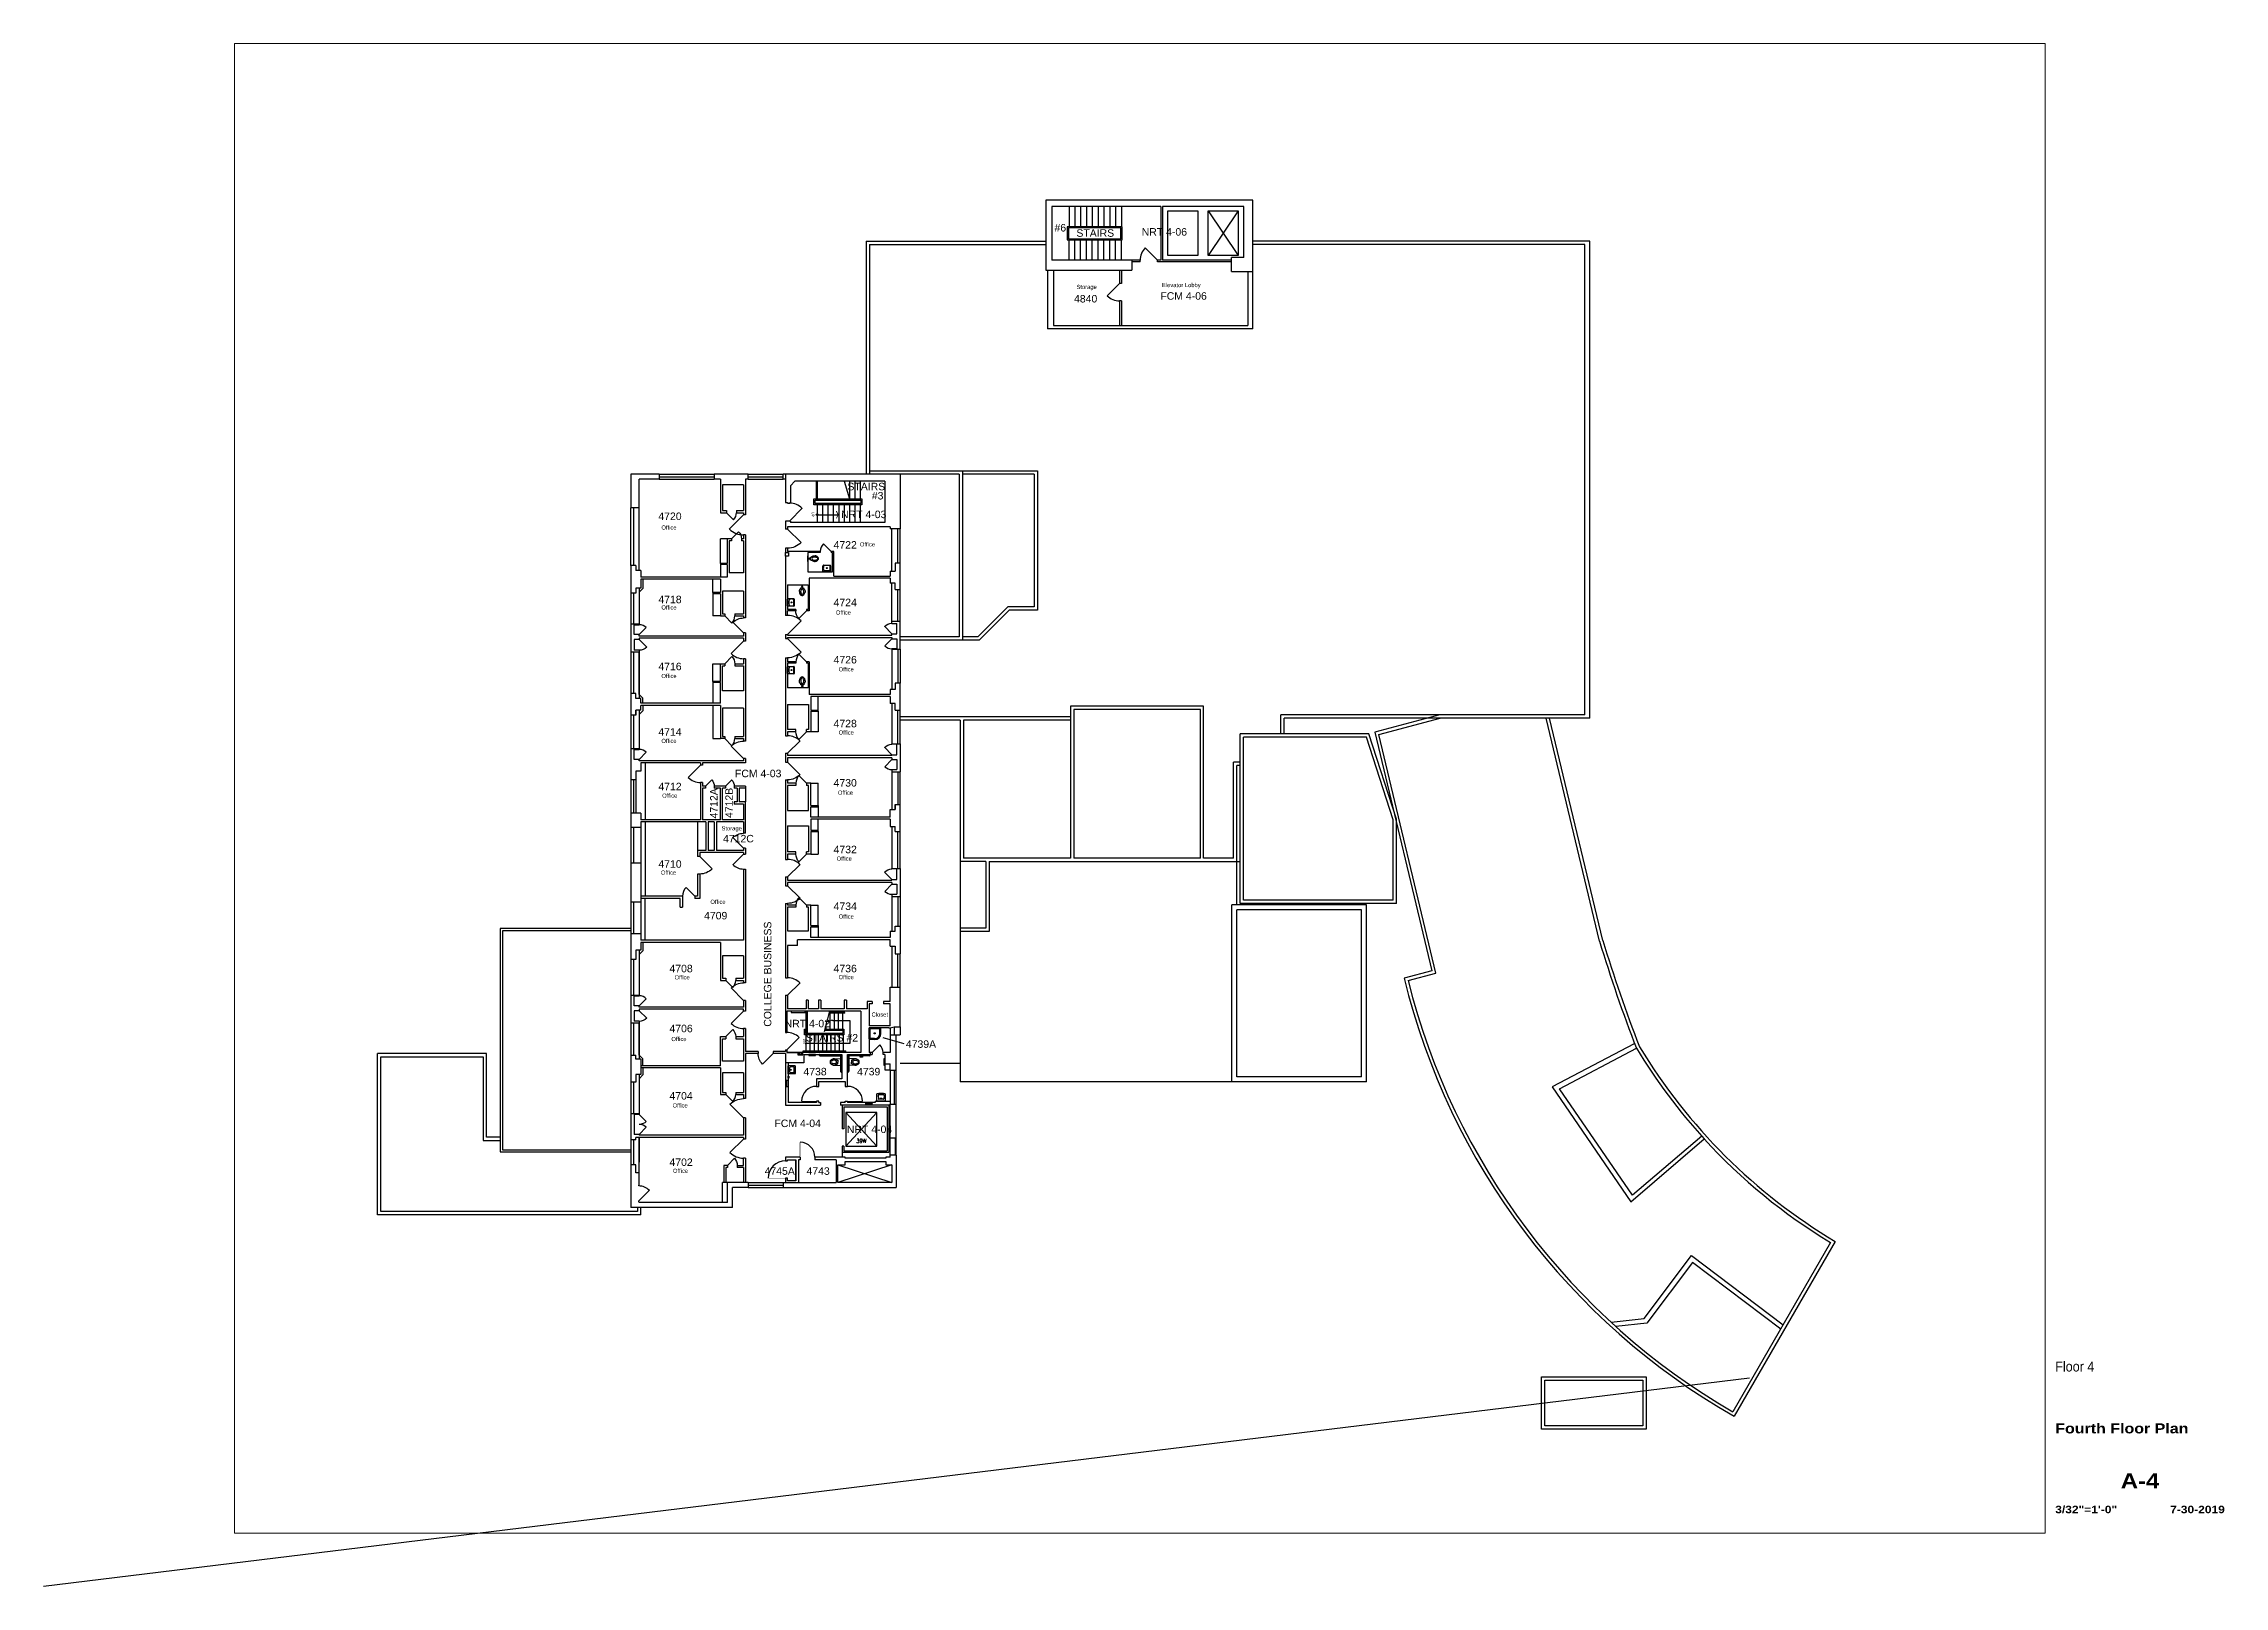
# Paper-space layout '30x42' of a CAD drawing. Extents: x 0 to 41, y 0 to 29.
# The model-space entities are those that its viewports show. They can reach past a viewport. Long polylines and large blocks are cut down to what shows.
import ezdxf
from ezdxf.enums import TextEntityAlignment as Align

# ---------------------------------------------------------------- set-up
doc = ezdxf.new("R2010")
doc.units = 0
doc.header["$LTSCALE"] = 96
doc.header["$MEASUREMENT"] = 0
doc.layers.get('0').update_dxf_attribs({"linetype": 'CONTINUOUS'})
for name, color, linetype in [('A-ANNO-TEXT', 4, 'CONTINUOUS'), ('A-ANNO-TEXT-CTC', 181, 'CONTINUOUS'), ('A-DOOR', 2, 'CONTINUOUS'), ('A-FLOR-CASE', 3, 'CONTINUOUS'), ('A-FLOR-SHFT', 1, 'CONTINUOUS'), ('A-FLOR-STRS', 2, 'CONTINUOUS'), ('A-GLAZ', 2, 'CONTINUOUS'), ('A-ROOF', 8, 'CONTINUOUS'), ('A-VERT-STRS', 2, 'CONTINUOUS'), ('A-WALL-FULL', 6, 'CONTINUOUS'), ('A-WALL-SILL', 1, 'CONTINUOUS'), ('P-PREFIX', 2, 'CONTINUOUS'), ('T-5', 5, 'CONTINUOUS')]:
    doc.layers.add(name, color=color, linetype=linetype)
doc.layers.add('DEF', color=31, linetype='CONTINUOUS', plot=False)
doc.layers.get('0').freeze()
doc.styles.add('ARIAL', font='arial.ttf')
doc.styles.add('Arial90', font='arial.ttf', dxfattribs={"width": 0.9})
doc.styles.add('ArialBlack', font='')
doc.styles.add('PP-FPLL-unverified$0$STANDARD', font='ROMANS.shx', dxfattribs={"width": 0.85})
doc.styles.get('ArialBlack').set_extended_font_data('Arial Black')

psp = doc.layouts.new('30x42')

msp = doc.modelspace()

# ---------------------------------------------------------------- texts
at = {"layer": 'A-ANNO-TEXT', "style": 'ARIAL'}
for s, p in [('#6', (2710.1, 3135.2)), ('STAIRS', (2762.8, 3122.5)), ('STAIRS', (2212, 2512.6)), ('#3', (2270.6, 2490.5)), ('4720', (1757, 2441.1)), ('4722', (2178.6, 2372.2)), ('4718', (1757, 2240.9)), ('4724', (2178.6, 2233.6)), ('4726', (2178.6, 2095.9)), ('4716', (1757, 2079.7)), ('4728', (2178.6, 1942.3)), ('4714', (1757, 1922.1)), ('4712', (1757, 1790.8)), ('4730', (2178.6, 1799.7)), ('4732', (2178.6, 1639.3)), ('4710', (1757, 1604.4)), ('4734', (2178.6, 1502.8)), ('4708', (1783.7, 1352.9)), ('4736', (2178.6, 1352.9)), ('4706', (1783.7, 1208.6)), ('STAIRS #2', (2111.8, 1186.3)), ('4738', (2106, 1104.9)), ('4739', (2235.1, 1104.9)), ('4704', (1783.7, 1046.6)), ('4702', (1783.7, 886.9)), ('4745A', (2012.6, 865.5)), ('4743', (2113.4, 865.5))]:
    msp.add_text(s, height=18, dxfattribs=at).set_placement(p)
for s, height, rotation, p in [('UP', 6, 270, (2125.9, 2460.2)), ('COLLEGE BUSINESS', 18, 90, (2028.9, 1221.9)), ('DN', 6, 270, (2105.3, 1193.2))]:
    msp.add_text(s, height=height, rotation=rotation, dxfattribs=at).set_placement(p)
at = {"layer": 'A-ANNO-TEXT', "style": 'PP-FPLL-unverified$0$STANDARD', "width": 0.85}
msp.add_text('39W', height=10.06, dxfattribs=at).set_placement((2233.1, 942.1))
at = {"layer": 'A-ANNO-TEXT-CTC', "style": 'ARIAL'}
for s, p in [('NRT 4-06', (2920, 3125.3)), ('4840', (2757.1, 2964.4)), ('FCM 4-06', (2964.8, 2971.1)), ('NRT 4-03', (2196.7, 2445.6)), ('FCM 4-03', (1941.3, 1822.2)), ('4712C', (1912.6, 1665.4)), ('4709', (1867, 1480.1)), ('NRT 4-02', (2060.9, 1220.5)), ('4739A', (2352.5, 1171.1)), ('FCM 4-04', (2036.3, 980.4)), ('NRT 4-04', (2210.6, 966.1))]:
    msp.add_text(s, height=18, dxfattribs=at).set_placement(p)
for s, p in [('4712A', (1899.6, 1723)), ('4712B', (1936.1, 1724))]:
    msp.add_text(s, height=18, rotation=90, dxfattribs=at).set_placement(p)
at = {"layer": 'DEF', "style": 'ARIAL'}
for s, p in [('Storage', (2763, 2996.9)), ('Elevator Lobby', (2968.6, 3001.3)), ('Office', (1764.3, 2418)), ('Office', (2241.8, 2377.5)), ('Office', (1764.3, 2225.7)), ('Office', (2184.1, 2213.5)), ('Office', (1764.3, 2060.8)), ('Office', (2190.8, 2076.9)), ('Office', (1764.3, 1904.6)), ('Office', (2190.8, 1924.9)), ('Office', (2188.9, 1780.1)), ('Office', (1766.2, 1772.8)), ('Storage', (1909, 1694.2)), ('Office', (2186, 1621.4)), ('Office', (1763.2, 1587.8)), ('Office', (1882.2, 1517.4)), ('Office', (2190.8, 1481.9)), ('Office', (1796, 1335.7)), ('Office', (2190.7, 1336.2)), ('Closet', (2270, 1246.2)), ('Office', (1788.3, 1187.2)), ('Office', (1791.2, 1027.5)), ('Office', (1792.1, 870.2))]:
    msp.add_text(s, height=10, dxfattribs=at).set_placement(p)

# ---------------------------------------------------------------- blocks, each defined once
blk = doc.blocks.new('sheettext_30x42_base')
at = {"style": 'Arial90', "width": 0.9}
blk.add_attdef('FLOOR', text='', height=0.188, dxfattribs=at).set_placement((0, 3.227), align=Align.TOP_LEFT)
at = {"color": 8, "style": 'ArialBlack'}
for tag, p, height in [('TITLE_1', (0, 2.195), 0.188), ('TITLE_2', (0, 1.876), 0.188), ('SCALE', (0, 0.375), 0.141)]:
    blk.add_attdef(tag, p, '', height=height, dxfattribs=at)
blk.add_attdef('DWG#', text='', height=0.281, dxfattribs=at).set_placement((1.594, 1.126), align=Align.TOP_CENTER)
blk.add_attdef('DATE', text='', height=0.141, dxfattribs=at).set_placement((3.188, 0.375), align=Align.RIGHT)
blk = doc.blocks.new('DOOR-E')
blk.add_line((0, 0), (-0.71, 0.71))
blk.add_arc((0, 0), 1, 135, 180)
blk = doc.blocks.new('ExstCounterSink')
for p, q in [((-8, 0), (8, 0)), ((-9.1, -14.9), (-9.1, -1.1)), ((8, -16), (-8, -16)), ((9.1, -1.1), (9.1, -14.9))]:
    blk.add_line(p, q)
blk.add_circle((0, -9.2), 1.24)
for centre, radius, start, end in [((-8, -1.1), 1.07, 90, 180), ((8, -1.1), 1.07, 0, 90), ((-8, -14.9), 1.07, 180, 270), ((16.3, -9.6), 24.6, 168.3588, 189.0062), ((-6.6, -13.3), 1.42, 189.0062, 260.5095), ((-6.4, -5), 1.42, 97.5232, 168.3588), ((0, 25.9), 41.2, 260.5095, 279.4934), ((0, -53.1), 50, 82.4768, 97.5232), ((6.4, -5), 1.42, 11.6412, 82.4768), ((6.6, -13.3), 1.42, 279.4934, 350.9946), ((-16.3, -9.6), 24.6, 350.9946, 11.6412), ((8, -14.9), 1.07, 270, 0)]:
    blk.add_arc(centre, radius, start, end)
blk = doc.blocks.new('FlrMntTanklessTlt')
for p, q in [((-7, 0), (-3, 0)), ((-3, 0), (0, 0)), ((0, 0), (3, 0)), ((3, 0), (7, 0)), ((-3.6, -23.8), (-3.6, -23.8)), ((-2.5, -21.1), (-2.5, -21.1))]:
    blk.add_line(p, q)
for points in [[(-6.9, -16.2, -0.074934), (-6.4, -12.6, -0.085426), (-4.9, -9.7, -0.066386), (-3.6, -8.3), (-3.6, -6.7), (3.4, -6.7), (3.4, -8.3, -0.066386), (4.8, -9.7, -0.085426), (6.3, -12.6, -0.111314), (6.7, -18)], [(4, -23.7, -0.562484), (3.2, -23.5), (2.4, -21.3, -0.238976), (2.5, -20.9, 0.08035), (3.4, -19, 0.074934), (3.8, -16.2, 0.074934), (3.4, -13.4, 0.085426), (2.4, -11.5, 0.066386), (1.6, -10.6, 0.330534), (-1.7, -10.6, 0.066386), (-2.5, -11.5, 0.085426), (-3.5, -13.4, 0.074934), (-3.9, -16.2, 0.074934), (-3.5, -19, 0.08035), (-2.6, -20.9, -0.238976), (-2.5, -21.3), (-3.3, -23.5, -0.549653), (-4.1, -23.7)], [(-4, -23.7, 0.06085), (-2.5, -25, 0.143932), (0, -25.8)], [(-3, -22.7, 0.063273), (-1.7, -23.8, 0.143932), (0, -24.2)], [(0, -25.8, 0.143932), (2.5, -25, 0.107177), (4.9, -22.6, 0.077997), (6.4, -19.2, 0.018605), (6.7, -18, 0.018605)], [(0, -24.2, 0.143932), (1.7, -23.8, 0.059203), (2.9, -22.8)]]:
    blk.add_lwpolyline(points, format="xyb")
blk.add_circle((-0.1, -3.7), 1.5)
for centre, radius, start, end in [((5.4, -16.2), 12.4, 180, 197.1416), ((2.7, -17), 9.56, 197.1416, 216.6725), ((1, -18.3), 7.43, 216.6725, 226.5742)]:
    blk.add_arc(centre, radius, start, end)
blk = doc.blocks.new('MOP_SINK_flr')
for p, q in [((0, -26.5), (0, 0)), ((26.5, 0), (0, 0)), ((13, -28), (1.5, -28)), ((2.25, -25), (2.25, -3)), ((25, -2.25), (3, -2.25)), ((13, -25.75), (3, -25.75)), ((25.75, -13), (25.75, -3)), ((28, -13), (28, -1.5))]:
    blk.add_line(p, q)
blk.add_circle((13, -13), 1.5)
for centre, radius, start, end in [((26.5, -1.5), 1.5, 0, 90), ((1.5, -26.5), 1.5, 180, 270), ((3, -3), 0.75, 90, 180), ((3, -25), 0.75, 180, 270), ((13, -13), 15, 270, 0), ((13, -13), 12.75, 270, 0), ((25, -3), 0.75, 0, 90)]:
    blk.add_arc(centre, radius, start, end)

# ---------------------------------------------------------------- linework, layer by layer
at = {"layer": 'A-ANNO-TEXT'}
msp.add_line((2138.9, 2453.8), (2190.9, 2453.8), dxfattribs=at)
msp.add_lwpolyline([(2176.8, 1237.2), (2217.9, 1237.2), (2217.9, 1181.2), (2113.9, 1181.3)], dxfattribs=at)
at = {"layer": 'A-ANNO-TEXT', "const_width": 1.66}
msp.add_lwpolyline([(2111.8, 1182.7, 1), (2111.8, 1179.8, 1)], format="xyb", close=True, dxfattribs=at)
at = {"layer": 'A-ANNO-TEXT'}
msp.add_circle((2138.9, 2453.8), 2, dxfattribs=at)
for points in [[(2184.1, 2462.8), (2188.6, 2453.8), (2186.4, 2462.8), (2190.9, 2453.8)], [(2184.1, 2444.8), (2188.6, 2453.8), (2186.4, 2444.8), (2190.9, 2453.8)], [(2176.8, 1239), (2176.8, 1235.4), (2164, 1237.4)]]:
    msp.add_solid(points, dxfattribs=at)
at = {"layer": 'A-ANNO-TEXT-CTC'}
msp.add_line((2348.3, 1180.6), (2297.6, 1194.8), dxfattribs=at)
at = {"layer": 'A-DOOR'}
msp.add_line((2271.8, 1159.9), (2290.1, 1178.3), dxfattribs=at)
for points, const_width in [([(2137.4, 1042.4), (2101.4, 1042.4)], 1), ([(2212.2, 1042.4), (2248.2, 1042.4)], 1), ([(2097.8, 907.8), (2097.8, 943.8)], 1), ([(2063, 857.3), (2021, 857.3)], 1.17)]:
    msp.add_lwpolyline(points, dxfattribs=dict(at, const_width=const_width))
for centre, radius, start, end in [((2271.8, 1159.9), 26, 0, 45), ((2137.4, 1042.4), 36, 90, 180), ((2212.2, 1042.4), 36, 360, 90), ((2063, 857.3), 42, 90, 180), ((2097.8, 907.8), 36, 0, 90)]:
    msp.add_arc(centre, radius, start, end, dxfattribs=at)
at = {"layer": 'A-FLOR-CASE'}
for p, q in [((1922.4, 2395.9), (1906.4, 2395.9)), ((1906.4, 2336.7), (1906.4, 2395.9)), ((1906.4, 2333.7), (1906.4, 2303.9)), ((1720, 2276.3), (1711, 2267.3)), ((1720, 2298.7), (1720, 2276.3)), ((1888.4, 2266.8), (1888.4, 2298.7)), ((1888.4, 2263.8), (1888.4, 2210.1)), ((1906.4, 2210.1), (1888.4, 2210.1)), ((1888.4, 2095.3), (1906.4, 2095.3)), ((1888.4, 2052.7), (1888.4, 2095.3)), ((1888.4, 2049.7), (1888.4, 2000.1)), ((1720, 2012.3), (1711, 2021.3)), ((1720, 2000.1), (1720, 2012.3)), ((1720, 1994.8), (1720, 1982.3)), ((1888.4, 1994.8), (1888.4, 1915.1)), ((2141.6, 1983.9), (2141.6, 2016.3)), ((1720, 1982.3), (1711, 1973.3)), ((2141.6, 1980.9), (2141.6, 1931.3)), ((1888.4, 1915.1), (1906.4, 1915.1)), ((2141.6, 1931.3), (2123.6, 1931.3)), ((1725.5, 1856.7), (1725.5, 1719.9)), ((1967, 1795.7), (1967, 1762.9)), ((2123.6, 1807.6), (2141.6, 1807.6)), ((2141.6, 1754.2), (2141.6, 1807.6)), ((2141.6, 1751.2), (2141.6, 1726.2)), ((1725.5, 1714.7), (1725.5, 1535.9)), ((1851.4, 1714.7), (1851.4, 1645.9)), ((2141.6, 1694.7), (2141.6, 1720.9)), ((2141.6, 1691.7), (2141.6, 1637.3)), ((2123.6, 1637.3), (2141.6, 1637.3)), ((1725.5, 1429.9), (1725.5, 1530.7)), ((2123.6, 1514.6), (2141.6, 1514.6)), ((2141.6, 1465.4), (2141.6, 1514.6)), ((1720, 1424.7), (1720, 1404.8)), ((2141.6, 1462.4), (2141.6, 1436.2)), ((1720, 1404.8), (1711, 1395.8)), ((1720, 1144.7), (1711, 1153.7)), ((1720, 1105.7), (1711, 1096.7)), ((1720, 1127.9), (1720, 1144.7)), ((1720, 1122.7), (1720, 1105.7))]:
    msp.add_line(p, q, dxfattribs=at)
at = {"layer": 'A-FLOR-SHFT'}
for p, q in [((3080, 3185.3), (3152, 3077.3)), ((3152, 3185.3), (3080, 3077.3)), ((2208.2, 1015.1), (2282.9, 934.1)), ((2208.2, 934.1), (2282.9, 1015.1))]:
    msp.add_line(p, q, dxfattribs=at)
for points in [[(2983, 3185.3), (3055, 3185.3), (3055, 3077.3), (2983, 3077.3)], [(3080, 3185.3), (3152, 3185.3), (3152, 3077.3), (3080, 3077.3)], [(2208.2, 934.1), (2282.9, 934.1), (2282.9, 1015.1), (2208.2, 1015.1)]]:
    msp.add_lwpolyline(points, close=True, dxfattribs=at)
for points in [[(2188.6, 889.8), (2318.4, 846.7)], [(2318.4, 889.8), (2188.6, 846.7)]]:
    msp.add_lwpolyline(points, dxfattribs=at)
at = {"layer": 'A-FLOR-STRS'}
for p, q in [((2745, 3195.3), (2745, 3146.8)), ((2759, 3195.3), (2759, 3146.8)), ((2773, 3195.3), (2773, 3146.8)), ((2787, 3195.3), (2787, 3146.8)), ((2801, 3195.3), (2801, 3146.8)), ((2815, 3195.3), (2815, 3146.8)), ((2829, 3195.3), (2829, 3146.8)), ((2843, 3195.3), (2843, 3146.8)), ((2857, 3195.3), (2857, 3146.8)), ((2871, 3195.3), (2871, 3146.8)), ((2745, 3066.3), (2745, 3114.8)), ((2759, 3066.3), (2759, 3114.8)), ((2773, 3066.3), (2773, 3114.8)), ((2787, 3066.3), (2787, 3114.8)), ((2801, 3066.3), (2801, 3114.8)), ((2815, 3066.3), (2815, 3114.8)), ((2829, 3066.3), (2829, 3114.8)), ((2843, 3066.3), (2843, 3114.8)), ((2857, 3066.3), (2857, 3114.8)), ((2871, 3066.3), (2871, 3114.8)), ((2136.9, 2534.3), (2136.9, 2491.8)), ((2138.9, 2534.3), (2138.9, 2491.8)), ((2203.9, 2534.3), (2216.9, 2491.8)), ((2216.9, 2534.3), (2216.9, 2491.8)), ((2229.9, 2534.3), (2229.9, 2491.8)), ((2242.9, 2534.3), (2242.9, 2491.8)), ((2138.9, 2477.8), (2138.9, 2435.3)), ((2151.9, 2477.8), (2151.9, 2435.3)), ((2164.9, 2477.8), (2164.9, 2435.3)), ((2177.9, 2477.8), (2177.9, 2435.3)), ((2190.9, 2477.8), (2190.9, 2435.3)), ((2203.9, 2477.8), (2203.9, 2435.3)), ((2216.9, 2477.8), (2216.9, 2435.3)), ((2229.9, 2477.8), (2229.9, 2435.3)), ((2242.9, 2477.8), (2242.9, 2435.3)), ((2111.8, 1258.4), (2111.8, 1205.2)), ((2112.8, 1258.4), (2112.8, 1205.2)), ((2114.8, 1258.4), (2114.8, 1205.2)), ((2159.8, 1221.2), (2159.8, 1216.2)), ((2205.8, 1254.4), (2168.5, 1254.4)), ((2205.8, 1256.4), (2169, 1256.4)), ((2169.8, 1258.4), (2169.8, 1256.4)), ((2169.8, 1254.4), (2169.8, 1216.2)), ((2179.8, 1258.4), (2179.8, 1256.4)), ((2179.8, 1254.4), (2179.8, 1216.2)), ((2189.8, 1258.4), (2189.8, 1256.4)), ((2189.8, 1254.4), (2189.8, 1216.2)), ((2199.8, 1258.4), (2199.8, 1256.4)), ((2199.8, 1254.4), (2199.8, 1216.2)), ((2205.8, 1254.4), (2205.8, 1256.4)), ((2105.8, 1163.9), (2207.8, 1163.9)), ((2105.8, 1161.9), (2105.8, 1163.9)), ((2105.8, 1161.9), (2207.8, 1161.9)), ((2111.8, 1202.2), (2111.8, 1163.9)), ((2111.8, 1202.2), (2111.8, 1163.9)), ((2111.8, 1161.9), (2111.8, 1159.9)), ((2111.8, 1161.9), (2111.8, 1159.9)), ((2121.8, 1202.2), (2121.8, 1163.9)), ((2121.8, 1161.9), (2121.8, 1159.9)), ((2131.8, 1202.2), (2131.8, 1163.9)), ((2131.8, 1161.9), (2131.8, 1159.9)), ((2141.8, 1202.2), (2141.8, 1163.9)), ((2141.8, 1161.9), (2141.8, 1159.9)), ((2151.8, 1202.2), (2151.8, 1163.9)), ((2151.8, 1161.9), (2151.8, 1159.9)), ((2161.8, 1202.2), (2161.8, 1163.9)), ((2161.8, 1161.9), (2161.8, 1159.9)), ((2171.8, 1202.2), (2171.8, 1163.9)), ((2171.8, 1161.9), (2171.8, 1159.9)), ((2181.8, 1202.2), (2181.8, 1163.9)), ((2181.8, 1161.9), (2181.8, 1159.9)), ((2191.8, 1202.2), (2191.8, 1163.9)), ((2191.8, 1161.9), (2191.8, 1159.9)), ((2201.8, 1202.2), (2201.8, 1163.9)), ((2201.8, 1161.9), (2201.8, 1159.9)), ((2207.8, 1161.9), (2207.8, 1163.9))]:
    msp.add_line(p, q, dxfattribs=at)
for points in [[(2740.8, 3114.8), (2872.8, 3114.8), (2872.8, 3146.8), (2740.8, 3146.8)], [(2743.8, 3117.8), (2869.8, 3117.8), (2869.8, 3143.8), (2743.8, 3143.8)], [(2130.9, 2491.8), (2246.9, 2491.8), (2246.9, 2477.8), (2130.9, 2477.8)], [(2133.9, 2488.8), (2243.9, 2488.8), (2243.9, 2480.8), (2133.9, 2480.8)]]:
    msp.add_lwpolyline(points, close=True, dxfattribs=at)
for points in [[(2156.9, 1210.4), (2162.7, 1232.4), (2159.6, 1234.6), (2167.1, 1235.3), (2164, 1237.4), (2169.9, 1259.8)], [(2158.4, 1216.2), (2203.5, 1216.2), (2203.5, 1202.2), (2108.4, 1202.2), (2108.4, 1216.2), (2111.8, 1216.2)], [(2157.7, 1213.2), (2200.5, 1213.2), (2200.5, 1205.2), (2111.4, 1205.2), (2111.4, 1213.2), (2111.8, 1213.2)]]:
    msp.add_lwpolyline(points, dxfattribs=at)
at = {"layer": 'A-GLAZ'}
for p, q in [((1759, 2545.3), (1891, 2545.3)), ((1973, 2545.3), (2057, 2545.3)), ((1697, 2470.1), (1697, 2331.3)), ((2333, 2337.4), (2333, 2419.7)), ((1697, 2265.3), (1697, 2190.2)), ((2333, 2197.4), (2333, 2274.1)), ((1697, 2123), (1697, 2023.3)), ((2333, 2130.2), (2333, 2048.8)), ((1697, 1971.3), (1697, 1890.2)), ((2333, 1902.5), (2333, 1983.6)), ((1697, 1816.1), (1697, 1735.3)), ((2333, 1835.2), (2333, 1756.3)), ((1697, 1701.3), (1697, 1615.3)), ((2333, 1602.5), (2333, 1691.6)), ((2333, 1535.2), (2333, 1463.6)), ((1697, 1521.3), (1697, 1445.3)), ((1697, 1383.3), (1697, 1297.3)), ((2333, 1316.8), (2333, 1397.6)), ((1697, 1230.1), (1697, 1153.7)), ((2324, 1221.8), (2324, 1202.3)), ((2324, 1117.4), (2324, 1035.4)), ((1697, 1088.2), (1697, 1012.2)), ((1697, 949.7), (1697, 889.7)), ((2326.4, 953.5), (2326.4, 913.2)), ((1973, 840.7), (2057, 840.7))]:
    msp.add_line(p, q, dxfattribs=at)
at = {"layer": 'A-ROOF'}
for p, q in [((2257, 3112.3), (2689, 3112.3)), ((2257, 3112.3), (2257, 2551.3)), ((2265, 3104.3), (2689, 3104.3)), ((2265, 3104.3), (2265, 2551.3)), ((3998, 3112.3), (3187, 3112.3)), ((3986, 3104.3), (3187, 3104.3)), ((3986, 1972.3), (3986, 3104.3)), ((3998, 1964.3), (3998, 3112.3)), ((2265, 2559.3), (2669, 2559.3)), ((2481, 2551.3), (2339, 2551.3)), ((2481, 2551.3), (2481, 2159.9)), ((2489, 2559.3), (2489, 2151.9)), ((2661, 2551.3), (2489, 2551.3)), ((2661, 2551.3), (2661, 2231.9)), ((2669, 2559.3), (2669, 2223.9)), ((2597.6, 2231.9), (2525.6, 2159.9)), ((2600.9, 2223.9), (2528.9, 2151.9)), ((2661, 2231.9), (2597.6, 2231.9)), ((2669, 2223.9), (2600.9, 2223.9)), ((2481, 2159.9), (2339, 2159.9)), ((2528.9, 2151.9), (2339, 2151.9)), ((2525.6, 2159.9), (2489, 2159.9)), ((2749, 1967.3), (2339, 1967.3)), ((2483, 1959.3), (2339, 1959.3)), ((2483, 1959.3), (2483, 1089.3)), ((2749, 1959.3), (2491, 1959.3)), ((2491, 1959.3), (2491, 1627.3)), ((3069, 1993.3), (2749, 1993.3)), ((2749, 1993.3), (2749, 1627.3)), ((3061, 1985.3), (2757, 1985.3)), ((2757, 1985.3), (2757, 1627.3)), ((3061, 1627.3), (3061, 1985.3)), ((3069, 1627.3), (3069, 1993.3)), ((3986, 1972.3), (3255, 1972.3)), ((3255, 1926.3), (3255, 1972.3)), ((3998, 1964.3), (3263, 1964.3)), ((3263, 1926.3), (3263, 1964.3)), ((3466.3, 1926.3), (3157, 1926.3)), ((3157, 1518.3), (3157, 1926.3)), ((3460.5, 1918.3), (3165, 1918.3)), ((3165, 1526.3), (3165, 1918.3)), ((3525, 1719.8), (3460.5, 1918.3)), ((3533, 1721.1), (3466.3, 1926.3)), ((3141, 1627.3), (3141, 1858.3)), ((3157, 1858.3), (3141, 1858.3)), ((3157, 1850.3), (3149, 1850.3)), ((3149, 1515.3), (3149, 1850.3)), ((3525, 1526.3), (3525, 1719.8)), ((3533, 1518.3), (3533, 1721.1)), ((2749, 1627.3), (2491, 1627.3)), ((3061, 1627.3), (2757, 1627.3)), ((3141, 1627.3), (3069, 1627.3)), ((2545, 1619.3), (2483, 1619.3)), ((2545, 1619.3), (2545, 1459.3)), ((2553, 1619.3), (3157, 1619.3)), ((2553, 1619.3), (2553, 1451.3)), ((3525, 1526.3), (3165, 1526.3)), ((3137, 1089.3), (3137, 1515.3)), ((3461, 1515.3), (3137, 1515.3)), ((3149, 1101.3), (3149, 1503.3)), ((3449, 1503.3), (3149, 1503.3)), ((3533, 1518.3), (3157, 1518.3)), ((3449, 1101.3), (3449, 1503.3)), ((3461, 1089.3), (3461, 1515.3)), ((1691, 1457.9), (1376.4, 1457.9)), ((1376.4, 1457.9), (1376.4, 920.7)), ((1691, 1452.7), (1381.6, 1452.7)), ((1381.6, 1452.7), (1381.6, 925.9)), ((2545, 1459.3), (2483, 1459.3)), ((2553, 1451.3), (2483, 1451.3)), ((1081.3, 769.6), (1081.3, 1157.4)), ((1343.6, 1157.4), (1081.3, 1157.4)), ((1343.6, 956.2), (1343.6, 1157.4)), ((2483, 1133.3), (2339, 1133.3)), ((3461, 1089.3), (2483, 1089.3)), ((3449, 1101.3), (3149, 1101.3)), ((1376.4, 956.2), (1343.6, 956.2)), ((1376.4, 920.7), (1691, 920.7)), ((1381.6, 925.9), (1691, 925.9)), ((1714.8, 769.6), (1081.3, 769.6))]:
    msp.add_line(p, q, dxfattribs=at)
for points in [[(3637.1, 1972.3), (3480.7, 1930.4), (3618.1, 1356.4), (3551.4, 1338.5)], [(3561, 1332.8), (3627.7, 1350.7), (3490.3, 1924.7), (3638.2, 1964.3)], [(4021.7, 1427.4), (3893.1, 1964.3)], [(4029.4, 1429.5), (3901.3, 1964.3)], [(4104.9, 1180.7), (3907.5, 1076.9), (4096.6, 800.9), (4273.2, 952)], [(4267.2, 958.6), (4100.7, 816.2), (3925.1, 1072.5), (4110.5, 1170.1)], [(1706.8, 786.7), (1706.8, 777.6), (1089.3, 777.6), (1089.3, 1149.4), (1335.6, 1149.4), (1335.6, 948.2), (1376.4, 948.2)], [(1714.8, 769.6), (1714.8, 786.7)], [(4577.5, 702.6), (4342.4, 295.4)], [(4588.4, 705.4), (4345.4, 284.5)], [(4049.1, 511.3), (4128.5, 520.1), (4242.4, 671.4), (4463.4, 504.9)], [(4457.3, 494.4), (4244.8, 654.6), (4134.9, 508.7), (4060.9, 500.5)]]:
    msp.add_lwpolyline(points, dxfattribs=at)
for points in [[(3881.7, 379.5), (4133.7, 379.5), (4133.7, 253.5), (3881.7, 253.5)], [(3889.7, 371.5), (4125.7, 371.5), (4125.7, 261.5), (3889.7, 261.5)]]:
    msp.add_lwpolyline(points, close=True, dxfattribs=at)
for centre, radius, start, end in [((7254, 2398.5), 3375.1, 196.7222, 201.3455), ((7275.8, 2405.6), 3390, 196.7338, 201.307), ((5177.1, 1737.2), 1674, 193.7786, 240.2054), ((5177.1, 1737.2), 1666, 194.0479, 239.9312), ((5287.2, 1878.6), 1373.6, 211.0541, 222.4235), ((5287.2, 1878.6), 1365.6, 211.0735, 239.2198), ((5287.2, 1878.6), 1373.6, 222.4235, 238.8906)]:
    msp.add_arc(centre, radius, start, end, dxfattribs=at)
at = {"layer": 'A-VERT-STRS'}
msp.add_lwpolyline([(2076.8, 1256.4), (2110.8, 1256.4), (2110.8, 1259.4), (2076.8, 1259.4)], close=True, dxfattribs=at)
for points in [[(2076.8, 1256.4), (2077, 1256.4), (2077, 1259.4)], [(2110.8, 1256.4), (2110.5, 1256.4), (2110.5, 1259.4)]]:
    msp.add_lwpolyline(points, dxfattribs=at)
at = {"layer": 'A-WALL-FULL'}
for p, q in [((3187, 3210.3), (2689, 3210.3)), ((2689, 3210.3), (2689, 3042.3)), ((3187, 2901.3), (3187, 3210.3)), ((2704, 3195.3), (2704, 3066.3)), ((2966, 3195.3), (2704, 3195.3)), ((2966, 3195.3), (2966, 3066.3)), ((3166, 3195.3), (2970, 3195.3)), ((2970, 3195.3), (2970, 3066.3)), ((3166, 3072.3), (3166, 3195.3)), ((2916, 3066.3), (2704, 3066.3)), ((2896, 3066.3), (2896, 3042.3)), ((2916, 3062.3), (2896, 3062.3)), ((2916, 3062.3), (2916, 3066.3)), ((2966, 3066.3), (2958, 3066.3)), ((2958, 3062.3), (2958, 3066.3)), ((3136, 3062.3), (2958, 3062.3)), ((3136, 3066.3), (2970, 3066.3)), ((3166, 3072.3), (3136, 3072.3)), ((3136, 3039.3), (3136, 3072.3)), ((2689, 3042.3), (2896, 3042.3)), ((2693, 3042.3), (2693, 2901.3)), ((2708, 3042.3), (2708, 2909.3)), ((2866.4, 3042.3), (2866.4, 3010.3)), ((2871.6, 3010.3), (2866.4, 3010.3)), ((2871.6, 3042.3), (2871.6, 3010.3)), ((3136, 3039.3), (3187, 3039.3)), ((3175, 3039.3), (3175, 2909.3)), ((2871.6, 2968.3), (2866.4, 2968.3)), ((2866.4, 2968.3), (2866.4, 2909.3)), ((2871.6, 2968.3), (2871.6, 2909.3)), ((3187, 2901.3), (2693, 2901.3)), ((2708, 2909.3), (3175, 2909.3)), ((1759, 2551.3), (1691, 2551.3)), ((1691, 2551.3), (1691, 2470.1)), ((1759, 2539.3), (1711, 2539.3)), ((1711, 2470.1), (1711, 2539.3)), ((1759, 2551.3), (1759, 2539.3)), ((1891, 2551.3), (1891, 2539.3)), ((1973, 2551.3), (1891, 2551.3)), ((1906.4, 2539.3), (1891, 2539.3)), ((1906.4, 2539.3), (1906.4, 2458.7)), ((1911.6, 2525.3), (1911.6, 2463.9)), ((1961.8, 2525.3), (1911.6, 2525.3)), ((1911.6, 2525.3), (1911.6, 2463.9)), ((1961.8, 2525.3), (1961.8, 2463.9)), ((1973, 2539.3), (1967, 2539.3)), ((1967, 2539.3), (1967, 2453.3)), ((1973, 2539.3), (1973, 2551.3)), ((2057, 2539.3), (2057, 2551.3)), ((2339, 2551.3), (2057, 2551.3)), ((2063, 2539.3), (2057, 2539.3)), ((2063, 2551.3), (2063, 2483.4)), ((2075, 2523.4), (2085.3, 2534.3)), ((2075, 2523.4), (2075, 2483.4)), ((2301.8, 2534.3), (2085.3, 2534.3)), ((2301.8, 2534.3), (2301.8, 2435.1)), ((2339, 2551.3), (2339, 2419.7)), ((1703, 2470.1), (1691, 2470.1)), ((1711, 2470.1), (1703, 2470.1)), ((2063, 2483.4), (2067.5, 2483.4)), ((2067.5, 2483.4), (2067.5, 2481.4)), ((2067.5, 2481.4), (2073, 2481.4)), ((2073, 2483.4), (2075, 2483.4)), ((2073, 2483.4), (2073, 2481.4)), ((1906.4, 2458.7), (1921, 2458.7)), ((1911.6, 2463.9), (1921, 2463.9)), ((1921, 2463.9), (1921, 2458.7)), ((1945, 2463.9), (1961.8, 2463.9)), ((1945, 2463.9), (1945, 2458.7)), ((1945, 2458.7), (1961.8, 2458.7)), ((1961.8, 2458.7), (1961.8, 2453.3)), ((1967, 2453.3), (1961.8, 2453.3)), ((2063, 2438.3), (2063, 2419.3)), ((2067.5, 2438.3), (2063, 2438.3)), ((2068, 2419.3), (2063, 2419.3)), ((2067.5, 2439.4), (2073, 2439.4)), ((2067.5, 2438.3), (2067.5, 2439.4)), ((2068, 2424.8), (2068, 2419.3)), ((2315, 2424.8), (2068, 2424.8)), ((2073, 2438.3), (2073, 2439.4)), ((2073, 2438.3), (2075, 2438.3)), ((2075, 2438.3), (2075, 2435.3)), ((2301.8, 2435.3), (2075, 2435.3)), ((2315, 2424.8), (2315, 2419.7)), ((2339, 2419.7), (2315, 2419.7)), ((1933, 2395.9), (1922.4, 2395.9)), ((1922.4, 2395.9), (1922.4, 2336.7)), ((1933, 2390.7), (1927.6, 2390.7)), ((1927.6, 2390.7), (1927.6, 2313.9)), ((1933, 2395.9), (1933, 2390.7)), ((1957, 2395.9), (1957, 2390.7)), ((1961.8, 2395.9), (1957, 2395.9)), ((1961.8, 2390.7), (1957, 2390.7)), ((1961.8, 2405.3), (1961.8, 2395.9)), ((1967, 2405.3), (1961.8, 2405.3)), ((1961.8, 2390.7), (1961.8, 2313.9)), ((1967, 2405.3), (1967, 2205.3)), ((2068, 2373.3), (2063, 2373.3)), ((2063, 2373.3), (2063, 2362.8)), ((2068, 2373.3), (2068, 2365.4)), ((2146.6, 2365.4), (2068, 2365.4)), ((2116.5, 2362.7), (2116.5, 2316.1)), ((2146.6, 2362.7), (2116.5, 2362.7)), ((2146.6, 2365.4), (2146.6, 2362.7)), ((2172.6, 2365.4), (2172.6, 2362.7)), ((2178.9, 2365.4), (2172.6, 2365.4)), ((2176.1, 2362.7), (2172.6, 2362.7)), ((2176.1, 2316.1), (2176.1, 2362.7)), ((2178.9, 2305.7), (2178.9, 2365.4)), ((1703, 2331.3), (1691, 2331.3)), ((1691, 2331.3), (1691, 2265.3)), ((1703, 2331.3), (1703, 2319.3)), ((1715, 2319.3), (1703, 2319.3)), ((1715, 2319.3), (1715, 2303.9)), ((1906.4, 2336.7), (1906.4, 2333.7)), ((1922.4, 2336.7), (1906.4, 2336.7)), ((1922.4, 2333.7), (1906.4, 2333.7)), ((1922.4, 2333.7), (1922.4, 2303.9)), ((1961.8, 2313.9), (1927.6, 2313.9)), ((2063, 2354.1), (2063, 2211.6)), ((2116.5, 2316.1), (2176.1, 2316.1)), ((2315, 2317.9), (2327, 2317.9)), ((2315, 2317.9), (2315, 2305.7)), ((2339, 2337.4), (2327, 2337.4)), ((2327, 2337.4), (2327, 2317.9)), ((2339, 2274.1), (2339, 2337.4)), ((1703, 2265.3), (1691, 2265.3)), ((1703, 2277.3), (1703, 2265.3)), ((1715, 2277.3), (1703, 2277.3)), ((1922.4, 2303.9), (1715, 2303.9)), ((1906.4, 2298.7), (1715, 2298.7)), ((1715, 2298.7), (1715, 2277.3)), ((1906.4, 2266.8), (1888.4, 2266.8)), ((1888.4, 2266.8), (1888.4, 2263.8)), ((1906.4, 2263.8), (1888.4, 2263.8)), ((1906.4, 2298.7), (1906.4, 2266.8)), ((1906.4, 2263.8), (1906.4, 2210.1)), ((1961.8, 2269.7), (1911.6, 2269.7)), ((1911.6, 2269.7), (1911.6, 2215.3)), ((1961.8, 2269.7), (1961.8, 2215.3)), ((2068, 2284.9), (2117.2, 2284.9)), ((2068, 2284.9), (2068, 2225.7)), ((2117.2, 2284.9), (2117.2, 2225.7)), ((2119.8, 2300.9), (2119.8, 2222.9)), ((2315, 2300.9), (2119.8, 2300.9)), ((2178.9, 2305.7), (2315, 2305.7)), ((2315, 2300.9), (2315, 2289.1)), ((2327, 2289.1), (2315, 2289.1)), ((2327, 2274.1), (2327, 2289.1)), ((2327, 2274.1), (2339, 2274.1)), ((1906.4, 2210.1), (1917, 2210.1)), ((1911.6, 2215.3), (1917, 2215.3)), ((1917, 2215.3), (1917, 2210.1)), ((1941, 2215.3), (1961.8, 2215.3)), ((1941, 2215.3), (1941, 2210.1)), ((1941, 2210.1), (1961.8, 2210.1)), ((1961.8, 2210.1), (1961.8, 2205.3)), ((1967, 2205.3), (1961.8, 2205.3)), ((2068, 2211.6), (2063, 2211.6)), ((2087.5, 2225.7), (2068, 2225.7)), ((2087.5, 2222.9), (2068, 2222.9)), ((2068, 2211.6), (2068, 2222.9)), ((2087.5, 2225.7), (2087.5, 2222.9)), ((2117.2, 2225.7), (2113.5, 2225.7)), ((2113.5, 2225.7), (2113.5, 2222.9)), ((2119.8, 2222.9), (2113.5, 2222.9)), ((1711, 2190.2), (1691, 2190.2)), ((1691, 2190.2), (1691, 2123)), ((1711, 2153.2), (1699, 2153.2)), ((1699, 2153.2), (1699, 2128.2)), ((1961.8, 2161.9), (1711, 2161.9)), ((1961.8, 2156.7), (1711, 2156.7)), ((1711, 2156.7), (1711, 2153.2)), ((1961.8, 2169.3), (1961.8, 2161.9)), ((1967, 2169.3), (1961.8, 2169.3)), ((1961.8, 2156.7), (1961.8, 2149.3)), ((1967, 2169.3), (1967, 2149.3)), ((2063, 2165.6), (2063, 2155.6)), ((2063, 2165.6), (2068, 2165.6)), ((2063, 2155.6), (2068, 2155.6)), ((2068, 2165.6), (2068, 2163.6)), ((2319, 2197.4), (2339, 2197.4)), ((2319, 2192.2), (2319, 2197.4)), ((2319, 2192.2), (2331, 2192.2)), ((2339, 2130.2), (2339, 2197.4)), ((1711, 2123), (1691, 2123)), ((1711, 2128.2), (1699, 2128.2)), ((1711, 2128.2), (1711, 2123)), ((1967, 2149.3), (1961.8, 2149.3)), ((1967, 2107.3), (1961.8, 2107.3)), ((1961.8, 2107.3), (1961.8, 2095.3)), ((1967, 2107.3), (1967, 1909.3)), ((2063, 2109.6), (2068, 2109.6)), ((2063, 2109.6), (2063, 1922)), ((2068, 2109.6), (2068, 2099.6)), ((2087.7, 2099.6), (2068, 2099.6)), ((2087.7, 2099.6), (2087.7, 2096.8)), ((2120.1, 2099.6), (2113.8, 2099.6)), ((2113.8, 2099.6), (2113.8, 2096.8)), ((2120.1, 2099.6), (2120.1, 2021.6)), ((2319, 2130.2), (2339, 2130.2)), ((1888.4, 2052.7), (1888.4, 2049.7)), ((1906.4, 2052.7), (1888.4, 2052.7)), ((1906.4, 2049.7), (1888.4, 2049.7)), ((1906.4, 2052.7), (1906.4, 2095.3)), ((1906.4, 2095.3), (1917, 2095.3)), ((1906.4, 2000.1), (1906.4, 2049.7)), ((1911.6, 2090.1), (1917, 2090.1)), ((1911.6, 2029.7), (1911.6, 2090.1)), ((1917, 2095.3), (1917, 2090.1)), ((1941, 2095.3), (1961.8, 2095.3)), ((1941, 2095.3), (1941, 2090.1)), ((1941, 2090.1), (1961.8, 2090.1)), ((1961.8, 2090.1), (1961.8, 2029.7)), ((2087.7, 2096.8), (2068, 2096.8)), ((2068, 2096.8), (2068, 2089.3)), ((2068, 2089.3), (2068, 2037.6)), ((2117.4, 2096.8), (2113.8, 2096.8)), ((2117.4, 2096.8), (2117.4, 2037.6)), ((2339, 2048.8), (2327, 2048.8)), ((2327, 2048.8), (2327, 2033.6)), ((2339, 1983.6), (2339, 2048.8)), ((1703, 2023.3), (1691, 2023.3)), ((1691, 2023.3), (1691, 1971.3)), ((1703, 2011.3), (1703, 2023.3)), ((1715, 2011.3), (1703, 2011.3)), ((1715, 2000.1), (1715, 2011.3)), ((1906.4, 2000.1), (1715, 2000.1)), ((1906.4, 1994.8), (1715, 1994.8)), ((1715, 1983.3), (1715, 1994.8)), ((1906.4, 1994.8), (1906.4, 1915.1)), ((1961.8, 2029.7), (1911.6, 2029.7)), ((2117.4, 2037.6), (2068, 2037.6)), ((2068, 1996.9), (2068, 1936.6)), ((2068, 1996.9), (2118.4, 1996.9)), ((2068, 1996.9), (2068, 1936.6)), ((2118.4, 1996.9), (2118.4, 1936.6)), ((2315, 2021.6), (2120.1, 2021.6)), ((2123.6, 2016.3), (2123.6, 1983.9)), ((2315, 2016.3), (2123.6, 2016.3)), ((2327, 2033.6), (2315, 2033.6)), ((2315, 2033.6), (2315, 2021.6)), ((2315, 2016.3), (2315, 1999.9)), ((2327, 1999.9), (2315, 1999.9)), ((2327, 1983.6), (2327, 1999.9)), ((2327, 1983.6), (2327, 1999.9)), ((1703, 1971.3), (1691, 1971.3)), ((1703, 1983.3), (1703, 1971.3)), ((1715, 1983.3), (1703, 1983.3)), ((1703, 1971.3), (1703, 1983.3)), ((1961.8, 1988.7), (1911.6, 1988.7)), ((1911.6, 1988.7), (1911.6, 1920.3)), ((1961.8, 1988.7), (1961.8, 1920.3)), ((2123.6, 1983.9), (2141.6, 1983.9)), ((2123.6, 1980.9), (2123.6, 1931.3)), ((2123.6, 1980.9), (2141.6, 1980.9)), ((2141.6, 1980.9), (2141.6, 1983.9)), ((2327, 1983.6), (2339, 1983.6)), ((1711, 1890.2), (1691, 1890.2)), ((1691, 1890.2), (1691, 1816.1)), ((1917, 1915.1), (1906.4, 1915.1)), ((1911.6, 1920.3), (1917, 1920.3)), ((1917, 1920.3), (1917, 1915.1)), ((1941, 1920.3), (1961.8, 1920.3)), ((1941, 1920.3), (1941, 1915.1)), ((1941, 1915.1), (1961.8, 1915.1)), ((1961.8, 1915.1), (1961.8, 1909.3)), ((1967, 1909.3), (1961.8, 1909.3)), ((2063, 1922), (2068, 1922)), ((2087.7, 1936.6), (2068, 1936.6)), ((2087.7, 1931.3), (2068, 1931.3)), ((2068, 1931.3), (2068, 1923.6)), ((2068, 1931.3), (2068, 1922)), ((2087.7, 1931.3), (2087.7, 1936.6)), ((2118.4, 1936.6), (2113.8, 1936.6)), ((2113.8, 1931.3), (2113.8, 1936.6)), ((2123.6, 1931.3), (2113.8, 1931.3)), ((2319, 1902.5), (2339, 1902.5)), ((2339, 1902.5), (2339, 1835.2)), ((1961.8, 1861.9), (1711, 1861.9)), ((1858.4, 1856.7), (1715, 1856.7)), ((1715, 1856.7), (1715, 1836.4)), ((1858.4, 1856.7), (1858.4, 1851.3)), ((1863.6, 1851.3), (1858.4, 1851.3)), ((1863.6, 1856.7), (1863.6, 1851.3)), ((1966.6, 1856.7), (1863.6, 1856.7)), ((1966.6, 1867.3), (1961.8, 1867.3)), ((1961.8, 1867.3), (1961.8, 1861.9)), ((1966.6, 1867.3), (1966.6, 1856.7)), ((2063, 1880), (2063, 1858)), ((2063, 1880), (2068, 1880)), ((2063, 1858), (2068, 1858)), ((2068, 1880), (2068, 1874.2)), ((2319, 1874.2), (2068, 1874.2)), ((2068, 1868.9), (2068, 1858)), ((2319, 1868.9), (2068, 1868.9)), ((2319, 1868.9), (2319, 1864.5)), ((2319, 1864.5), (2331, 1864.5)), ((2319, 1840.5), (2331, 1840.5)), ((2319, 1840.5), (2319, 1835.2)), ((2331, 1864.5), (2331, 1840.5)), ((1703, 1816.1), (1691, 1816.1)), ((1703, 1836.4), (1703, 1816.1)), ((1715, 1836.4), (1703, 1836.4)), ((1858.4, 1809.3), (1858.4, 1719.9)), ((1863.6, 1809.3), (1858.4, 1809.3)), ((1863.6, 1809.3), (1863.6, 1800.9)), ((1870.5, 1800.9), (1863.6, 1800.9)), ((1870.5, 1795.7), (1863.6, 1795.7)), ((1863.6, 1795.7), (1863.6, 1719.9)), ((1870.5, 1800.9), (1870.5, 1795.7)), ((1891.5, 1800.9), (1891.5, 1795.7)), ((1918.5, 1800.9), (1891.5, 1800.9)), ((1906.4, 1795.7), (1891.5, 1795.7)), ((1906.4, 1719.9), (1906.4, 1795.7)), ((1918.5, 1795.7), (1911.6, 1795.7)), ((1911.6, 1719.9), (1911.6, 1795.7)), ((1918.5, 1800.9), (1918.5, 1795.7)), ((1939.5, 1800.9), (1939.5, 1795.7)), ((1967, 1800.9), (1939.5, 1800.9)), ((1946.4, 1795.7), (1939.5, 1795.7)), ((1946.4, 1795.7), (1946.4, 1762.9)), ((1967, 1795.7), (1951.6, 1795.7)), ((1951.6, 1795.7), (1951.6, 1762.9)), ((1967, 1800.9), (1967, 1795.7)), ((2063, 1816), (2063, 1624.6)), ((2063, 1816), (2068, 1816)), ((2068, 1816), (2068, 1807.6)), ((2087.7, 1807.6), (2068, 1807.6)), ((2068, 1802.3), (2068, 1741.9)), ((2087.7, 1802.3), (2068, 1802.3)), ((2087.7, 1807.6), (2087.7, 1802.3)), ((2123.6, 1807.6), (2113.8, 1807.6)), ((2113.8, 1807.6), (2113.8, 1802.3)), ((2118.4, 1802.3), (2113.8, 1802.3)), ((2118.4, 1741.9), (2118.4, 1802.3)), ((2123.6, 1754.2), (2123.6, 1807.6)), ((2319, 1835.2), (2339, 1835.2)), ((1715, 1735.3), (1691, 1735.3)), ((1691, 1735.3), (1691, 1701.3)), ((1715, 1735.3), (1715, 1719.9)), ((1946.4, 1762.9), (1939.5, 1762.9)), ((1939.5, 1762.9), (1939.5, 1757.7)), ((1946.4, 1757.7), (1939.5, 1757.7)), ((1961.8, 1757.7), (1946.4, 1757.7)), ((1967, 1762.9), (1951.6, 1762.9)), ((1961.8, 1757.7), (1961.8, 1719.9)), ((1967, 1687.3), (1967, 1762.9)), ((2068, 1741.9), (2118.4, 1741.9)), ((2123.6, 1754.2), (2141.6, 1754.2)), ((2123.6, 1751.2), (2141.6, 1751.2)), ((2123.6, 1726.2), (2123.6, 1751.2)), ((2141.6, 1754.2), (2141.6, 1751.2)), ((2315, 1744.3), (2327, 1744.3)), ((2315, 1726.2), (2315, 1744.3)), ((2327, 1756.3), (2339, 1756.3)), ((2327, 1756.3), (2327, 1744.3)), ((2327, 1744.3), (2327, 1756.3)), ((2339, 1691.6), (2339, 1756.3)), ((1715, 1701.3), (1691, 1701.3)), ((1858.4, 1719.9), (1715, 1719.9)), ((1871.4, 1714.7), (1715, 1714.7)), ((1715, 1714.7), (1715, 1701.3)), ((1906.4, 1719.9), (1863.6, 1719.9)), ((1871.4, 1714.7), (1871.4, 1645.9)), ((1876.6, 1714.7), (1876.6, 1645.9)), ((1891.4, 1714.7), (1876.6, 1714.7)), ((1891.4, 1714.7), (1891.4, 1645.9)), ((1896.6, 1714.7), (1896.6, 1645.9)), ((1961.8, 1714.7), (1896.6, 1714.7)), ((1961.8, 1719.9), (1911.6, 1719.9)), ((1961.8, 1714.7), (1961.8, 1687.3)), ((1967, 1687.3), (1961.8, 1687.3)), ((2068, 1704.9), (2118.4, 1704.9)), ((2068, 1704.9), (2068, 1642.6)), ((2118.4, 1704.9), (2118.4, 1642.6)), ((2315, 1726.2), (2123.6, 1726.2)), ((2123.6, 1720.9), (2123.6, 1694.7)), ((2315, 1720.9), (2123.6, 1720.9)), ((2123.6, 1694.7), (2141.6, 1694.7)), ((2123.6, 1691.7), (2141.6, 1691.7)), ((2123.6, 1691.7), (2123.6, 1637.3)), ((2141.6, 1691.7), (2141.6, 1694.7)), ((2315, 1720.9), (2315, 1703.6)), ((2315, 1703.6), (2327, 1703.6)), ((2327, 1691.6), (2327, 1703.6)), ((2327, 1691.6), (2339, 1691.6)), ((1871.4, 1645.9), (1851.4, 1645.9)), ((1851.4, 1645.9), (1851.4, 1631.3)), ((1856.6, 1631.3), (1851.4, 1631.3)), ((1856.6, 1640.7), (1856.6, 1631.3)), ((1961.8, 1640.7), (1856.6, 1640.7)), ((1891.4, 1645.9), (1876.6, 1645.9)), ((1961.8, 1645.9), (1896.6, 1645.9)), ((1961.8, 1651.3), (1961.8, 1645.9)), ((1967, 1651.3), (1961.8, 1651.3)), ((1961.8, 1640.7), (1961.8, 1637.3)), ((1961.8, 1637.3), (1967, 1637.3)), ((1967, 1651.3), (1967, 1637.3)), ((2087.7, 1642.6), (2068, 1642.6)), ((2068, 1637.3), (2068, 1624.6)), ((2087.7, 1637.3), (2068, 1637.3)), ((2087.7, 1637.3), (2087.7, 1642.6)), ((2118.4, 1642.6), (2113.8, 1642.6)), ((2113.8, 1637.3), (2113.8, 1642.6)), ((2123.6, 1637.3), (2113.8, 1637.3)), ((1715, 1615.3), (1691, 1615.3)), ((1691, 1615.3), (1691, 1521.3)), ((1715, 1615.3), (1715, 1521.3)), ((1851.4, 1589.3), (1851.4, 1535.9)), ((1856.6, 1589.3), (1851.4, 1589.3)), ((1856.6, 1589.3), (1856.6, 1530.7)), ((1961.8, 1601.3), (1961.8, 1429.9)), ((1961.8, 1601.3), (1967, 1601.3)), ((1967, 1601.3), (1967, 1327.3)), ((2063, 1624.6), (2068, 1624.6)), ((2063, 1582.6), (2063, 1560.6)), ((2063, 1582.6), (2068, 1582.6)), ((2068, 1582.6), (2068, 1574.2)), ((2319, 1602.5), (2339, 1602.5)), ((2339, 1602.5), (2339, 1535.2)), ((1815, 1535.9), (1715, 1535.9)), ((1809.8, 1530.7), (1715, 1530.7)), ((1809.8, 1509.3), (1809.8, 1530.7)), ((1815, 1535.9), (1815, 1509.3)), ((1845, 1535.9), (1845, 1530.7)), ((1851.4, 1535.9), (1845, 1535.9)), ((1856.6, 1530.7), (1845, 1530.7)), ((2063, 1560.6), (2068, 1560.6)), ((2068, 1568.9), (2068, 1560.6)), ((2319, 1568.9), (2068, 1568.9)), ((2319, 1568.9), (2319, 1564.5)), ((2319, 1564.5), (2331, 1564.5)), ((2319, 1540.5), (2331, 1540.5)), ((2319, 1540.5), (2319, 1535.2)), ((2319, 1535.2), (2339, 1535.2)), ((2331, 1564.5), (2331, 1540.5)), ((1715, 1521.3), (1691, 1521.3)), ((1809.8, 1509.3), (1815, 1509.3)), ((2063, 1518.6), (2068, 1518.6)), ((2063, 1518.6), (2063, 1339.6)), ((2068, 1518.6), (2068, 1514.6)), ((2087.7, 1514.6), (2068, 1514.6)), ((2068, 1509.3), (2068, 1452.9)), ((2087.7, 1509.3), (2068, 1509.3)), ((2087.7, 1514.6), (2087.7, 1509.3)), ((2123.6, 1514.6), (2113.8, 1514.6)), ((2113.8, 1514.6), (2113.8, 1509.3)), ((2118.4, 1509.3), (2113.8, 1509.3)), ((2118.4, 1452.9), (2118.4, 1509.3)), ((2123.6, 1465.4), (2123.6, 1514.6)), ((1715, 1445.3), (1691, 1445.3)), ((1691, 1445.3), (1691, 1383.3)), ((1715, 1445.3), (1715, 1429.9)), ((1961.8, 1429.9), (1715, 1429.9)), ((1906.4, 1424.7), (1715, 1424.7)), ((1715, 1424.7), (1715, 1405.8)), ((1906.4, 1424.7), (1906.4, 1333.1)), ((2068, 1452.9), (2118.4, 1452.9)), ((2091.6, 1416.9), (2068, 1416.9)), ((2068, 1416.9), (2068, 1339.6)), ((2091.6, 1416.9), (2091.6, 1430.9)), ((2315, 1430.9), (2091.6, 1430.9)), ((2123.6, 1465.4), (2141.6, 1465.4)), ((2123.6, 1462.4), (2141.6, 1462.4)), ((2123.6, 1436.2), (2123.6, 1462.4)), ((2315, 1436.2), (2123.6, 1436.2)), ((2141.6, 1465.4), (2141.6, 1462.4)), ((2315, 1451.6), (2327, 1451.6)), ((2315, 1451.6), (2315, 1436.2)), ((2315, 1415.6), (2315, 1430.9)), ((2327, 1463.6), (2339, 1463.6)), ((2327, 1451.6), (2327, 1463.6)), ((2339, 1463.6), (2339, 1397.6)), ((1703, 1383.3), (1691, 1383.3)), ((1715, 1405.8), (1703, 1405.8)), ((1703, 1405.8), (1703, 1383.3)), ((1911.6, 1392.7), (1911.6, 1338.3)), ((1961.8, 1392.7), (1911.6, 1392.7)), ((1961.8, 1392.7), (1961.8, 1338.3)), ((2315, 1415.6), (2327, 1415.6)), ((2327, 1415.6), (2327, 1397.6)), ((2327, 1397.6), (2339, 1397.6)), ((1906.4, 1333.1), (1919, 1333.1)), ((1911.6, 1338.3), (1919, 1338.3)), ((1919, 1338.3), (1919, 1333.1)), ((1943, 1338.3), (1961.8, 1338.3)), ((1943, 1338.3), (1943, 1333.1)), ((1943, 1333.1), (1961.8, 1333.1)), ((1961.8, 1333.1), (1961.8, 1327.3)), ((1967, 1327.3), (1961.8, 1327.3)), ((2063, 1339.6), (2068, 1339.6)), ((2315, 1282.2), (2315, 1316.8)), ((2315, 1316.8), (2339, 1316.8)), ((2339, 1221.8), (2339, 1316.8)), ((1711, 1297.3), (1691, 1297.3)), ((1691, 1297.3), (1691, 1230.1)), ((1711, 1260.3), (1699, 1260.3)), ((1699, 1260.3), (1699, 1235.3)), ((1961.8, 1269), (1711, 1269)), ((1961.8, 1263.8), (1711, 1263.8)), ((1711, 1263.8), (1711, 1260.3)), ((1961.8, 1285.3), (1961.8, 1269)), ((1967, 1285.3), (1961.8, 1285.3)), ((1961.8, 1259.3), (1961.8, 1263.8)), ((1967, 1259.3), (1961.8, 1259.3)), ((1967, 1285.3), (1967, 1259.3)), ((2063, 1297.6), (2063, 1208.3)), ((2063, 1297.6), (2068, 1297.6)), ((2068, 1297.6), (2068, 1264.6)), ((2112.4, 1264.6), (2068, 1264.6)), ((2117.6, 1285.6), (2112.4, 1285.6)), ((2112.4, 1285.6), (2112.4, 1264.6)), ((2117.6, 1285.6), (2117.6, 1264.6)), ((2142.4, 1264.6), (2117.6, 1264.6)), ((2147.6, 1285.6), (2142.4, 1285.6)), ((2142.4, 1285.6), (2142.4, 1264.6)), ((2147.6, 1285.6), (2147.6, 1264.6)), ((2204.4, 1264.6), (2147.6, 1264.6)), ((2209.6, 1285.6), (2204.4, 1285.6)), ((2204.4, 1285.6), (2204.4, 1264.6)), ((2209.6, 1285.6), (2209.6, 1264.6)), ((2259.4, 1264.6), (2209.6, 1264.6)), ((2259.4, 1282.2), (2259.4, 1264.6)), ((2271.8, 1282.2), (2259.4, 1282.2)), ((2264.4, 1276.9), (2264.4, 1223.9)), ((2271.8, 1276.9), (2264.4, 1276.9)), ((2271.8, 1282.2), (2271.8, 1276.9)), ((2299, 1282.2), (2299, 1276.9)), ((2315, 1282.2), (2299, 1282.2)), ((2315, 1276.9), (2299, 1276.9)), ((2315, 1223.9), (2315, 1276.9)), ((1711, 1230.1), (1691, 1230.1)), ((1711, 1235.3), (1699, 1235.3)), ((1711, 1235.3), (1711, 1230.1)), ((1967, 1217.3), (1961.8, 1217.3)), ((1961.8, 1217.3), (1961.8, 1198.3)), ((1967, 1217.3), (1967, 1162.6)), ((2063, 1208.3), (2065.8, 1208.3)), ((2243.8, 1258.9), (2065.8, 1258.9)), ((2065.8, 1258.9), (2065.8, 1208.3)), ((2243.8, 1258.9), (2243.8, 1159.9)), ((2315, 1223.9), (2264.4, 1223.9)), ((2311.8, 1218.9), (2264.4, 1218.9)), ((2264.4, 1218.9), (2264.4, 1159.9)), ((2324, 1221.8), (2339, 1221.8)), ((2324, 1221.8), (2339, 1221.8)), ((1906.4, 1127.9), (1906.4, 1198.3)), ((1906.4, 1198.3), (1919, 1198.3)), ((1911.6, 1138.7), (1911.6, 1193.1)), ((1911.6, 1193.1), (1919, 1193.1)), ((1919, 1198.3), (1919, 1193.1)), ((1943, 1198.3), (1961.8, 1198.3)), ((1943, 1198.3), (1943, 1193.1)), ((1943, 1193.1), (1961.8, 1193.1)), ((1961.8, 1193.1), (1961.8, 1138.7)), ((1997, 1162.6), (1967, 1162.6)), ((1997, 1157.6), (1967, 1157.6)), ((1967, 1157.6), (1967, 1048.8)), ((1997, 1162.6), (1997, 1157.6)), ((2063, 1162.6), (2033, 1162.6)), ((2033, 1162.6), (2033, 1157.6)), ((2063, 1157.6), (2033, 1157.6)), ((2063, 1166.3), (2063, 1162.6)), ((2063, 1166.3), (2065.8, 1166.3)), ((2063, 1157.6), (2063, 1135.2)), ((2065.8, 1166.3), (2065.8, 1159.9)), ((2243.8, 1159.9), (2065.8, 1159.9)), ((2107, 1154.9), (2107, 1135.2)), ((2107, 1154.9), (2198.2, 1154.9)), ((2198.2, 1154.9), (2198.2, 1096.4)), ((2212.2, 1078.4), (2212.2, 1154.9)), ((2212.2, 1154.9), (2271.8, 1154.9)), ((2267, 1159.9), (2264.4, 1159.9)), ((2267, 1159.9), (2267, 1154.9)), ((2271.8, 1159.9), (2267, 1159.9)), ((2271.8, 1159.9), (2271.8, 1154.9)), ((2315, 1159.9), (2297.8, 1159.9)), ((2297.8, 1154.9), (2297.8, 1159.9)), ((2301.8, 1154.9), (2297.8, 1154.9)), ((2301.8, 1154.9), (2301.8, 1132.4)), ((2315, 1202.3), (2339, 1202.3)), ((2315, 1202.3), (2315, 1159.9)), ((2329.5, 1117.4), (2329.5, 1202.3)), ((1691, 1153.7), (1691, 1088.2)), ((1691, 1153.7), (1703, 1153.7)), ((1703, 1143.7), (1703, 1153.7)), ((1715, 1143.7), (1703, 1143.7)), ((1715, 1106.7), (1703, 1106.7)), ((1703, 1106.7), (1703, 1088.2)), ((1715, 1143.7), (1715, 1106.7)), ((1906.4, 1127.9), (1715, 1127.9)), ((1906.4, 1122.7), (1715, 1122.7)), ((1906.4, 1122.7), (1906.4, 1058.6)), ((1961.8, 1138.7), (1911.6, 1138.7)), ((1911.6, 1110.7), (1911.6, 1063.8)), ((1961.8, 1110.7), (1911.6, 1110.7)), ((1961.8, 1110.7), (1961.8, 1063.8)), ((2107, 1135.2), (2063, 1135.2)), ((2063, 1135.2), (2063, 1033.3)), ((2069, 1135.2), (2069, 1039.3)), ((2301.8, 1132.4), (2315, 1132.4)), ((2301.8, 1132.4), (2301.8, 1118.4)), ((2301.8, 1118.4), (2315, 1118.4)), ((2315, 1117.4), (2315, 1132.4)), ((2315, 1117.4), (2329.5, 1117.4)), ((1703, 1088.2), (1691, 1088.2)), ((1906.4, 1058.6), (1919, 1058.6)), ((1911.6, 1063.8), (1919, 1063.8)), ((1919, 1063.8), (1919, 1058.6)), ((1943, 1063.8), (1961.8, 1063.8)), ((1943, 1063.8), (1943, 1058.6)), ((1943, 1058.6), (1961.8, 1058.6)), ((1961.8, 1058.6), (1961.8, 1048.8)), ((2198.2, 1096.4), (2137.4, 1096.4)), ((2137.4, 1096.4), (2137.4, 1078.4)), ((2137.4, 1078.4), (2143.4, 1078.4)), ((2143.4, 1078.4), (2143.4, 1090.4)), ((2143.4, 1090.4), (2206.2, 1090.4)), ((2206.2, 1090.4), (2206.2, 1078.4)), ((2206.2, 1078.4), (2212.2, 1078.4)), ((1711, 1012.2), (1691, 1012.2)), ((1691, 1012.2), (1691, 949.7)), ((1699, 1010.9), (1699, 962.9)), ((1711, 1010.9), (1699, 1010.9)), ((1711, 1012.2), (1711, 1010.9)), ((1967, 1048.8), (1961.8, 1048.8)), ((1967, 1002.8), (1961.8, 1002.8)), ((1961.8, 1002.8), (1961.8, 960.9)), ((1967, 1002.8), (1967, 951.7)), ((2063, 1033.3), (2147.4, 1033.3)), ((2137.4, 1039.3), (2069, 1039.3)), ((2143.4, 1042.4), (2137.4, 1042.4)), ((2137.4, 1042.4), (2137.4, 1039.3)), ((2143.4, 1039.3), (2143.4, 1042.4)), ((2143.4, 1039.3), (2147.4, 1039.3)), ((2147.4, 1039.3), (2147.4, 1033.3)), ((2206.2, 1039.3), (2195.4, 1039.3)), ((2195.4, 1039.3), (2195.4, 1033.3)), ((2315, 1033.3), (2195.4, 1033.3)), ((2199.2, 1033.3), (2199.2, 976.1)), ((2202.9, 1029.5), (2307.2, 1029.5)), ((2203, 1029.5), (2307.2, 1029.5)), ((2203, 1029.5), (2203, 976.1)), ((2206.2, 1039.3), (2206.2, 1042.4)), ((2206.2, 1042.4), (2212.2, 1042.4)), ((2212.2, 1042.4), (2212.2, 1039.3)), ((2279, 1039.3), (2212.2, 1039.3)), ((2279, 1042.9), (2315, 1042.9)), ((2279, 1042.9), (2279, 1039.3)), ((2307.2, 1029.5), (2307.2, 923.5)), ((2311.5, 1033.3), (2311.5, 919.8)), ((2311.5, 1029.5), (2315, 1029.5)), ((2315, 1035.4), (2329.5, 1035.4)), ((2315, 953.5), (2315, 1035.4)), ((2329.5, 953.5), (2329.5, 1035.4)), ((1703, 949.7), (1691, 949.7)), ((1711, 962.9), (1699, 962.9)), ((1961.8, 955.7), (1703, 955.7)), ((1703, 949.7), (1703, 955.7)), ((1711, 962.9), (1711, 960.9)), ((1961.8, 960.9), (1711, 960.9)), ((1961.8, 955.7), (1961.8, 951.7)), ((1967, 951.7), (1961.8, 951.7)), ((2203, 976.1), (2199.2, 976.1)), ((2329.5, 953.5), (2315, 953.5)), ((1691, 895.7), (1691, 786.7)), ((1967, 905.7), (1961.8, 905.7)), ((1967, 905.7), (1967, 846.7)), ((2087.7, 907.8), (2063, 907.8)), ((2063, 907.8), (2063, 899.3)), ((2063, 899.3), (2068, 899.3)), ((2068, 899.3), (2068, 901.8)), ((2068, 901.8), (2087.7, 901.8)), ((2087.7, 901.8), (2087.8, 850.8)), ((2087.7, 852.3), (2087.7, 901.8)), ((2097.8, 907.8), (2087.8, 907.8)), ((2097.8, 901.8), (2093.8, 901.8)), ((2093.8, 901.8), (2093.8, 846.7)), ((2093.8, 901.8), (2093.8, 901.8)), ((2097.8, 907.8), (2097.8, 901.8)), ((2206.4, 907.8), (2133.8, 907.8)), ((2133.8, 907.8), (2133.8, 901.8)), ((2185, 901.8), (2133.8, 901.8)), ((2185, 901.5), (2185, 846.7)), ((2199.2, 934.1), (2199.2, 919.8)), ((2203, 934.1), (2199.2, 934.1)), ((2199.2, 919.8), (2311.5, 919.8)), ((2199.2, 919.8), (2199.2, 907.8)), ((2203, 934.1), (2203, 923.5)), ((2203, 923.5), (2307.2, 923.5)), ((2206.4, 905.3), (2206.4, 907.8)), ((2304.4, 905.3), (2206.4, 905.3)), ((2206.4, 889.8), (2206.4, 897.5)), ((2206.4, 897.5), (2304.4, 897.5)), ((2315, 907.8), (2304.4, 907.8)), ((2304.4, 907.8), (2304.4, 905.3)), ((2304.4, 897.5), (2304.4, 889.8)), ((2304.4, 897.5), (2304.4, 889.8)), ((2329.5, 913.2), (2315, 913.2)), ((2329.5, 913.2), (2315, 913.2)), ((2329.5, 913.2), (2315, 913.2)), ((2315, 907.8), (2315, 913.2)), ((2329.5, 913.2), (2329.5, 834.7)), ((1703, 889.7), (1691, 889.7)), ((1703, 870.7), (1703, 889.7)), ((1973, 846.7), (1911, 846.7)), ((1911, 798.7), (1911, 846.7)), ((1923, 888.3), (1914.4, 888.3)), ((1914.4, 888.3), (1914.4, 846.7)), ((1923, 883.1), (1919.6, 883.1)), ((1919.6, 883.1), (1919.6, 846.7)), ((1923, 888.3), (1923, 883.1)), ((1923, 798.7), (1923, 846.7)), ((1947, 888.3), (1947, 883.1)), ((1961.8, 883.1), (1947, 883.1)), ((1961.8, 883.1), (1961.8, 846.7)), ((1973, 846.7), (1973, 834.7)), ((2057, 846.7), (2057, 834.7)), ((2057, 846.7), (2185, 846.7)), ((2068, 857.3), (2063, 857.3)), ((2063, 857.3), (2063, 847.3)), ((2068, 850.8), (2068, 857.3)), ((2087.8, 850.8), (2068, 850.8)), ((2188.6, 889.8), (2206.4, 889.8)), ((2188.6, 846.7), (2188.6, 889.8)), ((2318.4, 846.7), (2188.6, 846.7)), ((2304.4, 889.8), (2318.4, 889.8)), ((2304.4, 889.8), (2318.4, 889.8)), ((2318.4, 889.8), (2318.4, 846.7)), ((1710, 800.7), (1710, 802.7)), ((1711, 800.7), (1710, 800.7)), ((1711, 798.7), (1711, 800.7)), ((1923, 798.7), (1711, 798.7)), ((1973, 834.7), (1935, 834.7)), ((1935, 786.7), (1935, 834.7)), ((2057, 834.7), (2329.5, 834.7)), ((1935, 786.7), (1691, 786.7))]:
    msp.add_line(p, q, dxfattribs=at)
msp.add_lwpolyline([(2070, 2362.8), (2070, 2354.1), (2063, 2354.1), (2063, 2362.8)], close=True, dxfattribs=at)
for points in [[(1699, 2165.2), (1699, 2189.2), (1711, 2189.2), (1711, 2190.2)], [(1711, 2161.9), (1711, 2165.2), (1699, 2165.2)], [(2068, 2163.6), (2319, 2163.6), (2319, 2167.2), (2331, 2167.2), (2331, 2192.2)], [(2068, 2155.6), (2068, 2158.6), (2319, 2158.6), (2319, 2155.2), (2331, 2155.2)], [(2331, 2155.2), (2331, 2131.2), (2319, 2131.2), (2319, 2130.2)], [(1699, 1865.2), (1699, 1889.2), (1711, 1889.2), (1711, 1890.2)], [(2331, 1876), (2331, 1901.5), (2319, 1901.5), (2319, 1902.5)], [(1711, 1861.9), (1711, 1865.2), (1699, 1865.2)], [(2319, 1874.1), (2319, 1876), (2331, 1876)], [(2068, 1574.2), (2319, 1574.2), (2319, 1576), (2331, 1576)], [(2331, 1576), (2331, 1601.5), (2319, 1601.5), (2319, 1602.5)], [(1699, 1272.3), (1699, 1296.3), (1711, 1296.3), (1711, 1297.3)], [(1711, 1268.9), (1711, 1272.3), (1699, 1272.3)], [(2065.8, 1159.9), (2092.6, 1159.9), (2092.6, 1154.2), (2104.8, 1154.2), (2104.8, 1159.9)], [(1947, 888.3), (1961.8, 888.3), (1961.8, 905.7)], [(1710, 838.7), (1710, 840.7), (1711, 840.7), (1711, 870.7), (1703, 870.7)]]:
    msp.add_lwpolyline(points, dxfattribs=at)
msp.add_circle((2098.7, 1156.8), 2.5, dxfattribs=at)
msp.add_arc((2312.1, 1244.9), 26, 269.1838, 297.2321, dxfattribs=at)
at = {"layer": 'A-WALL-SILL'}
for p, q in [((1759, 2551.3), (1891, 2551.3)), ((1759, 2539.3), (1891, 2539.3)), ((1973, 2551.3), (2057, 2551.3)), ((1973, 2539.3), (2057, 2539.3)), ((1691, 2331.3), (1691, 2470.1)), ((1711, 2319.3), (1711, 2470.1)), ((1711, 2319.3), (1711, 2470.1)), ((2319, 2317.9), (2319, 2419.7)), ((2339, 2337.4), (2339, 2419.7)), ((1691, 2265.3), (1691, 2190.2)), ((1711, 2277.3), (1711, 2190.2)), ((1711, 2267.3), (1711, 2190.2)), ((2319, 2197.4), (2319, 2289.1)), ((2339, 2197.4), (2339, 2274.1)), ((1691, 2123), (1691, 2023.3)), ((1711, 2123), (1711, 2011.3)), ((1711, 2021.3), (1711, 2123)), ((2319, 2130.2), (2319, 2033.6)), ((2339, 2130.2), (2339, 2048.8)), ((2319, 1999.9), (2319, 1902.5)), ((1691, 1971.3), (1691, 1890.2)), ((1711, 1983.3), (1711, 1890.2)), ((1711, 1973.3), (1711, 1890.2)), ((2339, 1902.5), (2339, 1983.6)), ((1691, 1816.1), (1691, 1735.3)), ((1703, 1816.1), (1703, 1735.3)), ((2319, 1835.2), (2319, 1744.3)), ((2339, 1756.3), (2339, 1835.2)), ((1691, 1701.3), (1691, 1615.3)), ((1715, 1701.3), (1715, 1615.3)), ((2319, 1703.6), (2319, 1602.5)), ((2339, 1602.5), (2339, 1691.6)), ((2319, 1535.2), (2319, 1451.6)), ((2339, 1535.2), (2339, 1463.6)), ((1691, 1521.3), (1691, 1445.3)), ((1715, 1521.3), (1715, 1445.3)), ((1691, 1383.3), (1691, 1297.3)), ((1711, 1405.8), (1711, 1297.3)), ((1711, 1395.8), (1711, 1297.3)), ((2319, 1415.6), (2319, 1316.8)), ((2339, 1316.8), (2339, 1397.6)), ((1691, 1230.1), (1691, 1153.7)), ((1711, 1230.1), (1711, 1143.7)), ((1711, 1153.7), (1711, 1230.1)), ((2315, 1219.1), (2315, 1202.3)), ((2339, 1221.8), (2339, 1202.3)), ((1711, 1106.7), (1711, 1012.2)), ((2315, 1117.4), (2315, 1035.4)), ((2329.5, 1035.4), (2329.5, 1117.4)), ((1691, 1088.2), (1691, 1012.2)), ((1711, 1096.7), (1711, 1012.2)), ((1691, 949.7), (1691, 889.7)), ((1711, 955.7), (1711, 895.7)), ((1711, 870.7), (1711, 955.7)), ((2315, 913.2), (2315, 953.5)), ((2329.5, 913.2), (2329.5, 953.5)), ((1973, 846.7), (2057, 846.7)), ((1973, 834.7), (2057, 834.7))]:
    msp.add_line(p, q, dxfattribs=at)
at = {"layer": 'P-PREFIX'}
for p, q in [((2143.5, 1154.9), (2143.5, 1154.4)), ((2145, 1154.9), (2143.5, 1154.9)), ((2145, 1154.9), (2145, 1154.9)), ((2265.5, 1154.9), (2267, 1154.9)), ((2265.5, 1154.9), (2265.5, 1154.9)), ((2267, 1154.9), (2267, 1154.4)), ((2069, 1108.7), (2069, 1127.7)), ((2069.5, 1128.2), (2086, 1128.2)), ((2086, 1108.2), (2069.5, 1108.2)), ((2073.2, 1112.6), (2073.2, 1123.8)), ((2082.4, 1125.2), (2074.2, 1124.8)), ((2082.4, 1111.1), (2074.2, 1111.6)), ((2084, 1112.6), (2084, 1123.7)), ((2146, 1151.9), (2193.8, 1151.9)), ((2149.3, 1153.4), (2146.5, 1153.4)), ((2194.3, 1153.4), (2149.3, 1153.4)), ((2178.4, 1144.4), (2195.2, 1145.2)), ((2178.4, 1129.5), (2195.2, 1128.7)), ((2195.2, 1150.4), (2195.2, 1142.5)), ((2195.2, 1145.2), (2195.2, 1128.7)), ((2195.2, 1142.5), (2195.2, 1114.7)), ((2196.7, 1143.9), (2196.7, 1150.9)), ((2196.7, 1115.2), (2196.7, 1143.9)), ((2197.8, 1112.2), (2198.2, 1112.2)), ((2198.2, 1113.7), (2198.2, 1113.7)), ((2198.2, 1112.2), (2198.2, 1113.7)), ((2213.8, 1143.9), (2213.8, 1150.9)), ((2213.8, 1115.2), (2213.8, 1143.9)), ((2215.2, 1150.4), (2215.2, 1142.5)), ((2215.2, 1145.2), (2215.2, 1128.7)), ((2232.1, 1144.4), (2215.2, 1145.2)), ((2215.2, 1142.5), (2215.2, 1114.7)), ((2232.1, 1129.5), (2215.2, 1128.7)), ((2216.2, 1153.4), (2261.2, 1153.4)), ((2264.5, 1151.9), (2216.7, 1151.9)), ((2261.2, 1153.4), (2264, 1153.4)), ((2065.4, 1093.2), (2069, 1093.2)), ((2065.4, 1077.7), (2065.4, 1093.2)), ((2065.4, 1077.7), (2069, 1077.7)), ((2069, 1077.7), (2069, 1093.2)), ((2283, 1043.4), (2283, 1060)), ((2286, 1056.4), (2286.4, 1048.1)), ((2298.5, 1057.9), (2287.5, 1057.9)), ((2300, 1056.4), (2299.6, 1048.1)), ((2303, 1060), (2303, 1043.4)), ((2256.3, 1035.6), (2256.3, 1039.3)), ((2271.7, 1039.3), (2256.3, 1039.3)), ((2271.7, 1035.6), (2256.3, 1035.6)), ((2271.7, 1035.6), (2271.7, 1039.3)), ((2302.5, 1042.9), (2283.5, 1042.9)), ((2298.6, 1047.2), (2287.4, 1047.2))]:
    msp.add_line(p, q, dxfattribs=at)
for points in [[(2119.2, 1152.7), (2135, 1152.7), (2135, 1154.9), (2119.2, 1154.9)], [(2248.2, 1148.9), (2242.2, 1148.9), (2242.2, 1154.9), (2248.2, 1154.9)], [(2069, 1097.7), (2069, 1102.7), (2070.8, 1102.7), (2070.8, 1097.7)], [(2299.5, 1144.9), (2299.5, 1129.2), (2301.8, 1129.2), (2301.8, 1144.9)]]:
    msp.add_lwpolyline(points, close=True, dxfattribs=at)
for points in [[(2069.5, 1128.2, 0.065543), (2069.4, 1128.2, 0.087946), (2069.2, 1128.1, 0.043207), (2069.2, 1128, 0.043207), (2069.1, 1127.9, 0.087946), (2069, 1127.8, 0.065543), (2069, 1127.7)], [(2069, 1108.7, 0.065543), (2069, 1108.5, 0.087946), (2069.1, 1108.4, 0.043207), (2069.2, 1108.3, 0.043207), (2069.2, 1108.3, 0.087946), (2069.4, 1108.2, 0.065543), (2069.5, 1108.2)], [(2074.2, 1124.8, 0.063221), (2073.9, 1124.7, 0.085725), (2073.7, 1124.6, 0.040781), (2073.5, 1124.4, 0.040781), (2073.4, 1124.3, 0.085725), (2073.3, 1124.1, 0.063221), (2073.2, 1123.8)], [(2073.2, 1112.6, 0.063221), (2073.3, 1112.3, 0.085725), (2073.4, 1112.1, 0.040781), (2073.5, 1111.9, 0.040781), (2073.7, 1111.8, 0.085725), (2073.9, 1111.7, 0.063221), (2074.2, 1111.6)], [(2084, 1123.7, 0.050866), (2084, 1124.1, 0.073218), (2083.9, 1124.3, 0.028563), (2083.7, 1124.6, 0.050866), (2083.5, 1124.8, 0.050866), (2083.4, 1124.9, 0.028563), (2083, 1125.1, 0.073218), (2082.8, 1125.2, 0.050866), (2082.4, 1125.2)], [(2082.4, 1111.1, 0.050866), (2082.8, 1111.2, 0.073218), (2083, 1111.2, 0.028563), (2083.4, 1111.4, 0.050866), (2083.5, 1111.6, 0.050866), (2083.7, 1111.7, 0.028563), (2083.9, 1112.1, 0.073218), (2084, 1112.3, 0.050866), (2084, 1112.6)], [(2086.5, 1127.7, 0.061553), (2086.5, 1127.9, 0.084107), (2086.5, 1128, 0.039062), (2086.4, 1128.1, 0.039062), (2086.3, 1128.1, 0.084107), (2086.2, 1128.2, 0.061553), (2086, 1128.2)], [(2086, 1108.2, 0.061553), (2086.2, 1108.2, 0.084107), (2086.3, 1108.2, 0.039062), (2086.4, 1108.3, 0.039062), (2086.5, 1108.4, 0.084107), (2086.5, 1108.5, 0.061553), (2086.5, 1108.6)], [(2086.5, 1108.6, 0.007949), (2086.9, 1112.8, 0.014949), (2086.9, 1115, 0.000949), (2087, 1118.2, 0.000949), (2086.9, 1121.4, 0.014949), (2086.9, 1123.6, 0.007949), (2086.5, 1127.7)], [(2186, 1136.9, 0.17747), (2185.1, 1139.2, 0.066386), (2184.3, 1140, 0.085426), (2182.3, 1141, 0.074934), (2179.5, 1141.4, 0.074934), (2176.7, 1141, 0.08035), (2174.9, 1140.1, -0.238976), (2174.4, 1140), (2172.2, 1140.8, -0.549653), (2172, 1141.6)], [(2186, 1136.9, -0.17412), (2185.1, 1134.7, -0.066386), (2184.3, 1133.8, -0.085426), (2182.3, 1132.8, -0.074934), (2179.5, 1132.4, -0.074934), (2176.7, 1132.8, -0.08035), (2174.9, 1133.8, 0.238976), (2174.4, 1133.8), (2172.2, 1133.1, 0.549653), (2172, 1132.3)], [(2179.5, 1144.4, -0.074934), (2183.2, 1143.9, -0.085426), (2186, 1142.4, -0.066386), (2187.5, 1141.1), (2189, 1141.1), (2189, 1136.9)], [(2179.5, 1129.4, 0.074934), (2183.2, 1130, 0.085426), (2186, 1131.4, 0.066386), (2187.5, 1132.8), (2189, 1132.8), (2189, 1136.9)], [(2231, 1144.4, 0.074934), (2227.3, 1143.9, 0.085426), (2224.5, 1142.4, 0.066386), (2223, 1141.1), (2221.5, 1141.1), (2221.5, 1136.9)], [(2231, 1129.4, -0.074934), (2227.3, 1130, -0.085426), (2224.5, 1131.4, -0.066386), (2223, 1132.8), (2221.5, 1132.8), (2221.5, 1136.9)], [(2224.5, 1136.9, -0.17747), (2225.4, 1139.2, -0.066386), (2226.2, 1140, -0.085426), (2228.2, 1141, -0.074934), (2231, 1141.4, -0.074934), (2233.8, 1141, -0.08035), (2235.6, 1140.1, 0.238976), (2236.1, 1140), (2238.3, 1140.8, 0.549653), (2238.5, 1141.6)], [(2224.5, 1136.9, 0.17412), (2225.4, 1134.7, 0.066386), (2226.2, 1133.8, 0.085426), (2228.2, 1132.8, 0.074934), (2231, 1132.4, 0.074934), (2233.8, 1132.8, 0.08035), (2235.6, 1133.8, -0.238976), (2236.1, 1133.8), (2238.3, 1133.1, -0.549653), (2238.5, 1132.3)], [(2283.5, 1060.5, 0.061553), (2283.3, 1060.4, 0.084107), (2283.2, 1060.4, 0.039062), (2283.1, 1060.3, 0.039062), (2283.1, 1060.2, 0.084107), (2283, 1060.1, 0.061553), (2283, 1060)], [(2302.5, 1060.5, 0.007949), (2298.4, 1060.8, 0.014949), (2296.2, 1060.9, 0.000949), (2293, 1060.9, 0.000949), (2289.8, 1060.9, 0.014949), (2287.6, 1060.8, 0.007949), (2283.5, 1060.5)], [(2287.5, 1057.9, 0.050866), (2287.1, 1057.9, 0.073218), (2286.9, 1057.8, 0.028563), (2286.5, 1057.6, 0.050866), (2286.4, 1057.5, 0.050866), (2286.2, 1057.3, 0.028563), (2286.1, 1057, 0.073218), (2286, 1056.7, 0.050866), (2286, 1056.4)], [(2300, 1056.4, 0.050866), (2300, 1056.7, 0.073218), (2299.9, 1057, 0.028563), (2299.8, 1057.3, 0.050866), (2299.6, 1057.5, 0.050866), (2299.5, 1057.6, 0.028563), (2299.1, 1057.8, 0.073218), (2298.9, 1057.9, 0.050866), (2298.5, 1057.9)], [(2303, 1060, 0.061553), (2303, 1060.1, 0.084107), (2302.9, 1060.2, 0.039062), (2302.9, 1060.3, 0.039062), (2302.8, 1060.4, 0.084107), (2302.7, 1060.4, 0.061553), (2302.5, 1060.5)], [(2283, 1043.4, 0.065543), (2283, 1043.3, 0.087946), (2283.1, 1043.2, 0.043207), (2283.2, 1043.1, 0.043207), (2283.2, 1043, 0.087946), (2283.4, 1043, 0.065543), (2283.5, 1042.9)], [(2286.4, 1048.1, 0.063221), (2286.5, 1047.8, 0.085725), (2286.6, 1047.7, 0.040781), (2286.7, 1047.5, 0.040781), (2286.9, 1047.3, 0.085725), (2287.1, 1047.2, 0.063221), (2287.4, 1047.2)], [(2298.6, 1047.2, 0.063221), (2298.9, 1047.2, 0.085725), (2299.1, 1047.3, 0.040781), (2299.3, 1047.5, 0.040781), (2299.4, 1047.7, 0.085725), (2299.5, 1047.8, 0.063221), (2299.6, 1048.1)], [(2302.5, 1042.9, 0.065543), (2302.6, 1043, 0.087946), (2302.8, 1043, 0.043207), (2302.8, 1043.1, 0.043207), (2302.9, 1043.2, 0.087946), (2303, 1043.3, 0.065543), (2303, 1043.4)]]:
    msp.add_lwpolyline(points, format="xyb", dxfattribs=at)
for points in [[(2076, 1118.9, -0.043661), (2076.1, 1118.8, -0.043661), (2076.2, 1118.8, -0.043661), (2076.3, 1118.7, -0.043661), (2076.4, 1118.6, -0.043661), (2076.5, 1118.4, -0.043661), (2076.5, 1118.3, -0.043661), (2076.5, 1118.2, -0.043661), (2076.5, 1118.1, -0.043661), (2076.5, 1117.9, -0.043661), (2076.4, 1117.8, -0.043661), (2076.3, 1117.7, -0.043661), (2076.2, 1117.6, -0.043661), (2076.1, 1117.5, -0.043661), (2076, 1117.5, -0.043661), (2075.9, 1117.4, -0.043661), (2075.8, 1117.4, -0.043661), (2075.6, 1117.4, -0.043661), (2075.5, 1117.5, -0.043661), (2075.4, 1117.5, -0.043661), (2075.3, 1117.6, -0.043661), (2075.2, 1117.7, -0.043661), (2075.1, 1117.8, -0.043661), (2075, 1117.9, -0.043661), (2075, 1118.1, -0.043661), (2075, 1118.2, -0.043661), (2075, 1118.3, -0.043661), (2075, 1118.4, -0.043661), (2075.1, 1118.6, -0.043661), (2075.2, 1118.7, -0.043661), (2075.3, 1118.8, -0.043661), (2075.4, 1118.8, -0.043661), (2075.5, 1118.9, -0.043661), (2075.6, 1118.9, -0.043661), (2075.8, 1118.9, -0.043661), (2075.9, 1118.9, -0.043661)], [(2292.3, 1049.9, -0.043661), (2292.4, 1050.1, -0.043661), (2292.4, 1050.2, -0.043661), (2292.5, 1050.3, -0.043661), (2292.6, 1050.3, -0.043661), (2292.7, 1050.4, -0.043661), (2292.9, 1050.4, -0.043661), (2293, 1050.4, -0.043661), (2293.1, 1050.4, -0.043661), (2293.3, 1050.4, -0.043661), (2293.4, 1050.3, -0.043661), (2293.5, 1050.3, -0.043661), (2293.6, 1050.2, -0.043661), (2293.6, 1050.1, -0.043661), (2293.7, 1049.9, -0.043661), (2293.7, 1049.8, -0.043661), (2293.8, 1049.7, -0.043661), (2293.7, 1049.6, -0.043661), (2293.7, 1049.4, -0.043661), (2293.6, 1049.3, -0.043661), (2293.6, 1049.2, -0.043661), (2293.5, 1049.1, -0.043661), (2293.4, 1049, -0.043661), (2293.3, 1049, -0.043661), (2293.1, 1048.9, -0.043661), (2293, 1048.9, -0.043661), (2292.9, 1048.9, -0.043661), (2292.7, 1049, -0.043661), (2292.6, 1049, -0.043661), (2292.5, 1049.1, -0.043661), (2292.4, 1049.2, -0.043661), (2292.4, 1049.3, -0.043661), (2292.3, 1049.4, -0.043661), (2292.3, 1049.6, -0.043661), (2292.2, 1049.7, -0.043661), (2292.3, 1049.8, -0.043661)]]:
    msp.add_lwpolyline(points, format="xyb", close=True, dxfattribs=at)
for points in [[(2198.2, 1113.7), (2198.2, 1112.2)], [(2212.2, 1145.7), (2214.2, 1145.7), (2214.2, 1128.2), (2212.2, 1128.2)], [(2069, 1076.7), (2069, 1094.2), (2069.6, 1094.2), (2069.6, 1076.7), (2069, 1076.7)], [(2272.7, 1039.3), (2255.3, 1039.3), (2255.3, 1039.8), (2272.7, 1039.8), (2272.7, 1039.3)]]:
    msp.add_lwpolyline(points, dxfattribs=at)
for centre, radius, start, end in [((2146, 1154.4), 2.5, 180, 270), ((2146.5, 1154.9), 1.5, 180, 270), ((2264, 1154.9), 1.5, 270, 0), ((2264.5, 1154.4), 2.5, 270, 0), ((2176.3, 1136.9), 6.29, 132.5207, 227.0085), ((2176.3, 1136.9), 4.82, 132.5207, 227.0085), ((2177.4, 1136.5), 7.42, 126.6725, 136.5742), ((2177.4, 1137.4), 7.42, 223.4258, 233.3275), ((2178.7, 1134.8), 9.55, 107.1416, 126.6725), ((2178.7, 1139.1), 9.55, 233.3275, 252.8584), ((2179.5, 1132.1), 12.4, 90, 107.1416), ((2179.5, 1141.8), 12.4, 252.8584, 270), ((2180.8, 1127.7), 16.8, 90, 95.1954), ((2180.8, 1146.2), 16.8, 264.8046, 270), ((2193.8, 1150.4), 1.5, 359.9992, 90.0008), ((2194.2, 1150.9), 2.5, 359.9998, 90.0002), ((2197.8, 1114.7), 2.5, 178.916, 269.9927), ((2198.2, 1115.2), 1.5, 178.2125, 269.9803), ((2212.2, 1115.2), 1.5, 270.0197, 1.7875), ((2212.7, 1114.7), 2.5, 270.0073, 1.084), ((2216.3, 1150.9), 2.5, 89.9998, 180.0002), ((2216.7, 1150.4), 1.5, 89.9992, 180.0008), ((2229.7, 1127.7), 16.8, 84.8046, 90), ((2229.7, 1146.2), 16.8, 270, 275.1954), ((2231, 1132.1), 12.4, 72.8584, 90), ((2231, 1141.8), 12.4, 270, 287.1416), ((2231.8, 1134.8), 9.55, 53.3275, 72.8584), ((2231.8, 1139.1), 9.55, 287.1416, 306.6725), ((2233.1, 1136.5), 7.42, 43.4258, 53.3275), ((2234.2, 1136.9), 4.82, 312.9915, 47.4793), ((2233.1, 1137.4), 7.42, 306.6725, 316.5742), ((2234.2, 1136.9), 6.29, 312.9915, 47.4793)]:
    msp.add_arc(centre, radius, start, end, dxfattribs=at)

# ---------------------------------------------------------------- block references
at = {"layer": 'A-DOOR'}
for p, xscale, yscale, zscale in [((2958, 3066.3), 42, 42, 42), ((1933, 2395.9), -24, 24, 24), ((2172.6, 2365.4), 25.99999999999886, 25.99999999999886, 25.99999999999886), ((2113.8, 2099.6), 25.99999999999886, 25.99999999999886, 25.99999999999886), ((1870.5, 1800.9), -21, 21, 21), ((1918.5, 1800.9), -21, 21, 21), ((2113.8, 1807.6), 25.99999999999886, 25.99999999999886, 25.99999999999886), ((1845, 1535.9), 30, 30, 30), ((2113.8, 1514.6), 25.99999999999886, 25.99999999999886, 25.99999999999886), ((1919, 1198.3), -24, 24, 24), ((1923, 888.3), -24, 24, 24)]:
    msp.add_blockref('DOOR-E', p, dxfattribs=dict(at, xscale=xscale, yscale=yscale, zscale=zscale))
for p, xscale, yscale, zscale, rotation in [((2866.4, 3010.3), 42.00000000000001, 42.00000000000001, 42.00000000000001, 90), ((2073, 2439.4), 42, 42, 42, 270), ((1921, 2458.7), 24, 24, 24, 180), ((1961.8, 2453.3), 48, 48, 48, 90), ((2068, 2419.3), -45.99999999999955, 45.99999999999955, 45.99999999999955, 270), ((1917, 2210.1), 24, 24, 24, 180), ((1961.8, 2169.3), -36, 36, 36.00000000000001, 90), ((2068, 2165.6), 46, 46, 46, 270), ((2113.5, 2222.9), -25.99999999999886, 25.99999999999909, 25.99999999999909, 180), ((1711, 2165.2), 24, 24, 24, 270), ((1711, 2153.2), -25.47602620068938, 25.47602620068938, 25.47602620068938, 270), ((2068, 2155.6), -46, 46, 45.99999999999955, 270), ((2319, 2167.2), -25.47602620068938, 25.47602620068938, 25.47602620068938, 90), ((2319, 2155.2), 24, 24, 24, 90), ((1917, 2095.3), -24, 24, 24, 359.9999999999996), ((1961.8, 2149.3), 42, 42, 42, 90), ((1711, 1865.2), 24, 24, 24, 270), ((1917, 1915.1), 24, 24, 24, 180), ((1961.8, 1867.3), -42, 42, 42.00000000000001, 90), ((2068, 1880), 42.00000000000001, 42.00000000000001, 42.00000000000001, 270), ((2113.8, 1931.3), -25.99999999999886, 25.99999999999886, 25.99999999999886, 180), ((2319, 1876), -25.47602620068938, 25.47602620068938, 25.47602620068938, 90), ((1858.4, 1851.3), 42, 42, 42, 90), ((2068, 1858), -42.00000000000001, 42.00000000000001, 41.99999999999959, 270), ((2319, 1864.5), 24, 24, 24, 90), ((1961.8, 1651.3), -36, 36, 36.00000000000001, 90), ((1856.6, 1631.3), -42, 42, 41.99999999999958, 270), ((1961.8, 1637.3), 36, 36, 36, 90), ((2113.8, 1637.3), -25.99999999999886, 25.99999999999886, 25.99999999999886, 180), ((2068, 1582.6), 42.00000000000001, 42.00000000000001, 42.00000000000001, 270), ((2319, 1576), -25.47602620068938, 25.47602620068938, 25.47602620068938, 90), ((2068, 1560.6), -42.00000000000001, 42.00000000000001, 41.99999999999959, 270), ((2319, 1564.5), 24, 24, 24, 90), ((1919, 1333.1), 24, 24, 24, 180), ((1961.8, 1285.3), -42, 42, 42.00000000000001, 90), ((2068, 1297.6), 42, 42, 42, 270), ((1711, 1272.3), 24, 24, 24, 270), ((1711, 1260.3), -25.47602620068938, 25.47602620068938, 25.47602620068938, 270), ((1961.8, 1259.3), 42, 42, 42, 90), ((2065.8, 1166.3), 42, 42, 42, 270), ((2033, 1157.6), -36, 36, 35.99999999999964, 180), ((1919, 1058.6), 24, 24, 24, 180), ((1711, 1010.9), -24, 24, 24, 270), ((1961.8, 1002.8), -46, 46, 46.00000000000002, 90), ((1711, 962.9), 24, 24, 24, 270), ((1961.8, 951.7), 46, 46, 46, 90), ((1710, 802.7), 36, 36, 36, 270)]:
    msp.add_blockref('DOOR-E', p, dxfattribs=dict(at, xscale=xscale, yscale=yscale, zscale=zscale, rotation=rotation))
at = {"layer": 'P-PREFIX'}
for name, p, rotation in [('FlrMntTanklessTlt', (2116.5, 2348.2), 90), ('ExstCounterSink', (2162.2, 2316.1), 180), ('ExstCounterSink', (2068, 2242.7), 90), ('ExstCounterSink', (2068, 2079.8), 90), ('FlrMntTanklessTlt', (2103.2, 2037.6), 180)]:
    msp.add_blockref(name, p, dxfattribs=dict(at, rotation=rotation))
for name, p in [('FlrMntTanklessTlt', (2103.2, 2284.9)), ('MOP_SINK_flr', (2264.4, 1218.9))]:
    msp.add_blockref(name, p, dxfattribs=at)

msp.set_redraw_order([(e.dxf.handle, doc.entitydb.next_handle()) for e in msp.query("TEXT MTEXT ATTDEF DIMENSION ARC_DIMENSION")])  # texts and dimensions are drawn at this point

# ---------------------------------------------------------------- linework, layer by layer
at = {"layer": 'DEF'}
psp.add_line((32.067, 3.915), (0, 0), dxfattribs=at)

# ---------------------------------------------------------------- block references
at = {"layer": 'T-5'}
psp.add_blockref('sheettext_30x42_base', (37.812, 1), dxfattribs=at).add_auto_attribs({'FLOOR': 'Floor 4', 'TITLE_2': 'Fourth Floor Plan', 'DWG#': 'A-4', 'SCALE': '3/32"=1\'-0"', 'DATE': '7-30-2019'})

# ---------------------------------------------------------------- viewports
at = {"layer": 'DEF'}
psp.add_viewport(center=(20.606, 15), size=(34.039, 28), view_center_point=(2915.492, 1795.275), view_height=3584, dxfattribs=at)

doc.saveas('drawing.dxf')
